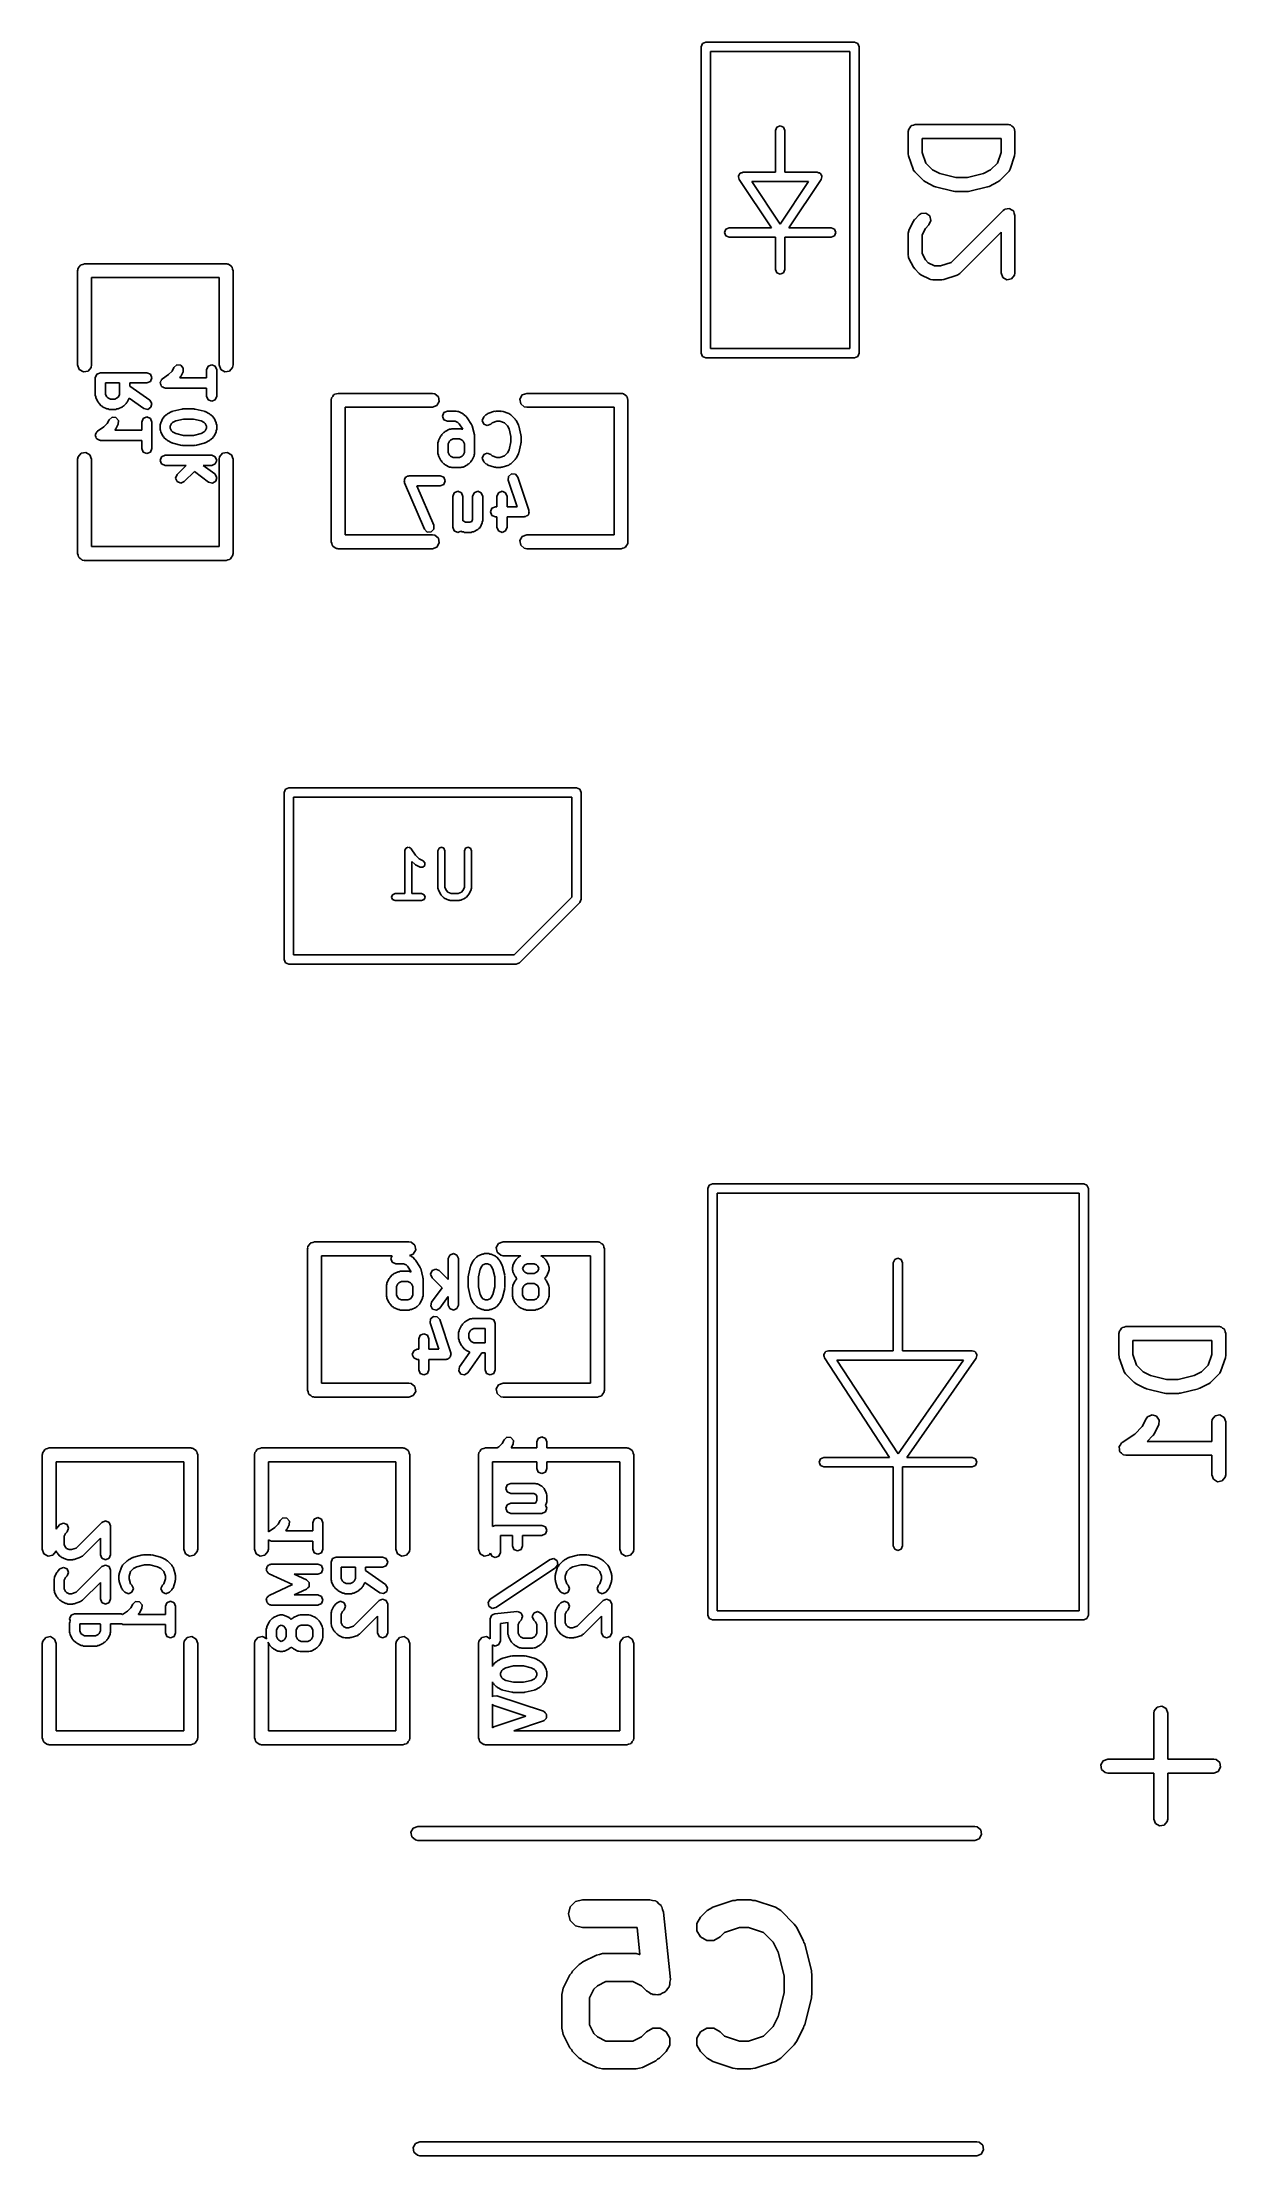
# Model space of a CAD drawing. Extents: x 0.087 to 0.589, y 0.39 to 1.287.
import ezdxf

# ---------------------------------------------------------------- set-up
doc = ezdxf.new("R2010")
doc.units = 0
doc.header["$MEASUREMENT"] = 0
doc.layers.add('BLACK', color=7, linetype='CONTINUOUS')

msp = doc.modelspace()

# ---------------------------------------------------------------- linework, layer by layer
at = {"layer": 'BLACK', "linetype": 'CONTINUOUS'}
for p, q in [((0.366535, 1.28496), (0.367112, 1.28635)), ((0.366535, 1.15504), (0.366535, 1.28496)), ((0.367112, 1.28635), (0.368504, 1.28693)), ((0.368504, 1.28693), (0.431496, 1.28693)), ((0.370472, 1.28299), (0.370472, 1.15701)), ((0.429528, 1.28299), (0.370472, 1.28299)), ((0.429528, 1.15701), (0.429528, 1.28299)), ((0.431496, 1.28693), (0.432888, 1.28635)), ((0.432888, 1.28635), (0.433465, 1.28496)), ((0.433465, 1.28496), (0.433465, 1.15504)), ((0.398031, 1.24953), (0.398608, 1.25092)), ((0.398031, 1.23181), (0.398031, 1.24953)), ((0.398608, 1.25092), (0.4, 1.2515)), ((0.4, 1.2515), (0.401392, 1.25092)), ((0.401392, 1.25092), (0.401969, 1.24953)), ((0.401969, 1.24953), (0.401969, 1.23181)), ((0.454324, 1.24906), (0.454391, 1.24944)), ((0.454324, 1.23968), (0.454324, 1.24906)), ((0.454368, 1.24957), (0.454434, 1.24969)), ((0.454391, 1.24944), (0.454368, 1.24957)), ((0.454434, 1.24969), (0.454502, 1.25007)), ((0.454502, 1.25007), (0.454995, 1.25066)), ((0.454995, 1.25066), (0.455378, 1.25132)), ((0.455378, 1.25132), (0.455629, 1.25141)), ((0.455629, 1.25141), (0.4558, 1.25162)), ((0.4558, 1.25162), (0.456556, 1.25175)), ((0.456556, 1.25175), (0.457276, 1.25201)), ((0.457276, 1.25201), (0.496646, 1.25201)), ((0.496646, 1.25201), (0.49703, 1.25194)), ((0.49703, 1.25194), (0.497159, 1.25197)), ((0.497159, 1.25197), (0.497273, 1.2519)), ((0.497273, 1.2519), (0.497656, 1.25183)), ((0.497656, 1.25183), (0.498244, 1.25134)), ((0.498244, 1.25134), (0.498908, 1.25096)), ((0.498908, 1.25096), (0.498999, 1.25071)), ((0.498999, 1.25071), (0.499204, 1.25054)), ((0.499204, 1.25054), (0.499337, 1.24978)), ((0.499337, 1.24978), (0.499599, 1.24906)), ((0.499599, 1.24906), (0.499599, 1.23968)), ((0.454346, 1.23962), (0.454324, 1.23968)), ((0.454475, 1.23875), (0.454346, 1.23962)), ((0.45635, 1.23313), (0.454475, 1.23875)), ((0.493694, 1.24611), (0.460229, 1.24611)), ((0.460229, 1.24611), (0.460229, 1.24016)), ((0.460229, 1.24016), (0.461732, 1.23566)), ((0.492191, 1.23566), (0.493694, 1.24016)), ((0.493694, 1.24016), (0.493694, 1.24611)), ((0.499448, 1.23875), (0.497573, 1.23313)), ((0.499599, 1.23968), (0.499446, 1.23882)), ((0.499446, 1.23882), (0.499448, 1.23875)), ((0.382283, 1.22984), (0.382361, 1.23003)), ((0.382503, 1.22931), (0.382283, 1.22984)), ((0.382322, 1.23023), (0.382641, 1.2307)), ((0.382361, 1.23003), (0.382322, 1.23023)), ((0.382614, 1.22875), (0.382503, 1.22931)), ((0.396322, 1.20819), (0.382614, 1.22875)), ((0.382641, 1.2307), (0.38286, 1.23123)), ((0.38286, 1.23123), (0.383047, 1.23131)), ((0.383047, 1.23131), (0.38316, 1.23148)), ((0.38316, 1.23148), (0.383722, 1.23159)), ((0.383722, 1.23159), (0.384252, 1.23181)), ((0.384252, 1.23181), (0.398031, 1.23181)), ((0.401969, 1.23181), (0.415748, 1.23181)), ((0.417386, 1.22875), (0.403678, 1.20819)), ((0.415748, 1.23181), (0.416278, 1.23159)), ((0.416278, 1.23159), (0.41684, 1.23148)), ((0.41684, 1.23148), (0.416953, 1.23131)), ((0.416953, 1.23131), (0.41714, 1.23123)), ((0.41714, 1.23123), (0.417359, 1.2307)), ((0.417359, 1.2307), (0.417678, 1.23023)), ((0.417497, 1.22931), (0.417386, 1.22875)), ((0.417717, 1.22984), (0.417497, 1.22931)), ((0.417678, 1.23023), (0.417639, 1.23003)), ((0.417639, 1.23003), (0.417717, 1.22984)), ((0.45646, 1.23299), (0.45635, 1.23313)), ((0.456475, 1.23281), (0.45646, 1.23299)), ((0.457063, 1.23197), (0.456475, 1.23281)), ((0.460813, 1.22822), (0.457063, 1.23197)), ((0.461732, 1.23566), (0.46465, 1.23274)), ((0.46465, 1.23274), (0.467681, 1.23122)), ((0.467681, 1.23122), (0.474513, 1.22951)), ((0.474513, 1.22951), (0.47941, 1.22951)), ((0.47941, 1.22951), (0.486242, 1.23122)), ((0.486242, 1.23122), (0.489273, 1.23274)), ((0.489273, 1.23274), (0.492191, 1.23566)), ((0.49686, 1.23197), (0.49311, 1.22822)), ((0.496934, 1.23213), (0.49686, 1.23197)), ((0.497085, 1.23223), (0.496934, 1.23213)), ((0.497573, 1.23313), (0.497085, 1.23223)), ((0.4, 1.22787), (0.38793, 1.22787)), ((0.38793, 1.22787), (0.4, 1.20977)), ((0.4, 1.20977), (0.41207, 1.22787)), ((0.41207, 1.22787), (0.4, 1.22787)), ((0.460871, 1.2282), (0.460813, 1.22822)), ((0.46158, 1.22767), (0.460871, 1.2282)), ((0.46533, 1.2258), (0.46158, 1.22767)), ((0.465469, 1.22578), (0.46533, 1.2258)), ((0.465934, 1.22557), (0.465469, 1.22578)), ((0.473433, 1.2237), (0.465934, 1.22557)), ((0.473569, 1.22371), (0.473433, 1.2237)), ((0.474149, 1.22361), (0.473569, 1.22371)), ((0.479774, 1.22361), (0.474149, 1.22361)), ((0.479902, 1.22366), (0.479774, 1.22361)), ((0.48049, 1.2237), (0.479902, 1.22366)), ((0.487989, 1.22557), (0.48049, 1.2237)), ((0.488105, 1.22565), (0.487989, 1.22557)), ((0.488593, 1.2258), (0.488105, 1.22565)), ((0.492343, 1.22767), (0.488593, 1.2258)), ((0.492387, 1.22772), (0.492343, 1.22767)), ((0.49311, 1.22822), (0.492387, 1.22772)), ((0.454635, 1.20726), (0.45651, 1.21101)), ((0.45651, 1.21101), (0.457036, 1.21172)), ((0.457036, 1.21172), (0.457063, 1.21178)), ((0.457063, 1.21178), (0.458938, 1.21365)), ((0.458938, 1.21365), (0.459778, 1.21424)), ((0.459778, 1.21424), (0.46179, 1.21442)), ((0.46179, 1.21442), (0.463445, 1.21326)), ((0.463967, 1.21131), (0.463114, 1.20948)), ((0.463445, 1.21326), (0.463967, 1.21131)), ((0.472554, 1.19352), (0.494559, 1.21553)), ((0.494559, 1.21553), (0.495087, 1.2159)), ((0.495087, 1.2159), (0.49517, 1.216)), ((0.49517, 1.216), (0.495248, 1.21601)), ((0.495248, 1.21601), (0.495399, 1.21611)), ((0.495399, 1.21611), (0.496284, 1.21619)), ((0.496284, 1.21619), (0.497159, 1.21635)), ((0.497159, 1.21635), (0.497276, 1.21628)), ((0.497276, 1.21628), (0.497411, 1.21629)), ((0.497411, 1.21629), (0.498139, 1.21578)), ((0.498139, 1.21578), (0.498908, 1.21534)), ((0.498908, 1.21534), (0.498954, 1.21521)), ((0.498954, 1.21521), (0.499065, 1.21513)), ((0.499065, 1.21513), (0.499295, 1.21427)), ((0.499295, 1.21427), (0.499599, 1.21344)), ((0.499599, 1.21344), (0.499599, 1.18907)), ((0.376378, 1.20622), (0.376955, 1.20761)), ((0.376955, 1.20483), (0.376378, 1.20622)), ((0.376955, 1.20761), (0.378346, 1.20819)), ((0.378346, 1.20425), (0.376955, 1.20483)), ((0.378346, 1.20819), (0.396322, 1.20819)), ((0.398031, 1.20425), (0.378346, 1.20425)), ((0.398031, 1.19047), (0.398031, 1.20425)), ((0.421654, 1.20425), (0.401969, 1.20425)), ((0.401969, 1.20425), (0.401969, 1.19047)), ((0.403678, 1.20819), (0.421654, 1.20819)), ((0.421654, 1.20819), (0.423045, 1.20761)), ((0.423045, 1.20483), (0.421654, 1.20425)), ((0.423045, 1.20761), (0.423622, 1.20622)), ((0.423622, 1.20622), (0.423045, 1.20483)), ((0.454324, 1.20594), (0.454502, 1.20695)), ((0.454324, 1.19657), (0.454324, 1.20594)), ((0.454502, 1.20695), (0.454615, 1.20708)), ((0.454615, 1.20708), (0.454635, 1.20726)), ((0.461578, 1.20794), (0.460229, 1.20524)), ((0.460229, 1.20524), (0.460229, 1.19726)), ((0.463114, 1.20948), (0.461578, 1.20794)), ((0.493694, 1.20631), (0.476237, 1.18885)), ((0.493694, 1.18907), (0.493694, 1.20631)), ((0.104279, 1.19269), (0.105, 1.19295)), ((0.105, 1.19295), (0.165, 1.19295)), ((0.165, 1.19295), (0.165384, 1.19289)), ((0.165384, 1.19289), (0.165513, 1.19291)), ((0.165513, 1.19291), (0.165626, 1.19284)), ((0.165626, 1.19284), (0.16601, 1.19277)), ((0.16601, 1.19277), (0.166598, 1.19228)), ((0.454384, 1.1964), (0.454324, 1.19657)), ((0.454343, 1.19623), (0.454384, 1.1964)), ((0.454635, 1.19524), (0.454343, 1.19623)), ((0.45651, 1.1915), (0.454635, 1.19524)), ((0.460229, 1.19726), (0.461578, 1.19456)), ((0.461578, 1.19456), (0.462775, 1.19337)), ((0.462775, 1.19337), (0.465472, 1.19202)), ((0.468046, 1.19202), (0.472554, 1.19352)), ((0.102047, 1.19), (0.102115, 1.19038)), ((0.102047, 1.15), (0.102047, 1.19)), ((0.102092, 1.19051), (0.102158, 1.19063)), ((0.102115, 1.19038), (0.102092, 1.19051)), ((0.102158, 1.19063), (0.102225, 1.19101)), ((0.102225, 1.19101), (0.102718, 1.1916)), ((0.102718, 1.1916), (0.103102, 1.19226)), ((0.103102, 1.19226), (0.103352, 1.19235)), ((0.103352, 1.19235), (0.103524, 1.19256)), ((0.103524, 1.19256), (0.104279, 1.19269)), ((0.162047, 1.18705), (0.107953, 1.18705)), ((0.107953, 1.18705), (0.107953, 1.15)), ((0.162047, 1.15), (0.162047, 1.18705)), ((0.166598, 1.19228), (0.167262, 1.1919)), ((0.167262, 1.1919), (0.167353, 1.19165)), ((0.167353, 1.19165), (0.167557, 1.19148)), ((0.167557, 1.19148), (0.16769, 1.19072)), ((0.16769, 1.19072), (0.167953, 1.19)), ((0.167953, 1.19), (0.167953, 1.15)), ((0.398608, 1.18908), (0.398031, 1.19047)), ((0.4, 1.1885), (0.398608, 1.18908)), ((0.401392, 1.18908), (0.4, 1.1885)), ((0.401969, 1.19047), (0.401392, 1.18908)), ((0.456557, 1.19145), (0.45651, 1.1915)), ((0.457063, 1.19073), (0.456557, 1.19145)), ((0.458938, 1.18885), (0.457063, 1.19073)), ((0.458996, 1.18883), (0.458938, 1.18885)), ((0.459705, 1.1883), (0.458996, 1.18883)), ((0.463455, 1.18643), (0.459705, 1.1883)), ((0.46363, 1.18641), (0.463455, 1.18643)), ((0.463765, 1.18629), (0.46363, 1.18641)), ((0.464775, 1.18611), (0.463765, 1.18629)), ((0.468525, 1.18611), (0.464775, 1.18611)), ((0.465472, 1.19202), (0.468046, 1.19202)), ((0.468585, 1.18614), (0.468525, 1.18611)), ((0.469459, 1.18627), (0.468585, 1.18614)), ((0.475083, 1.18814), (0.469459, 1.18627)), ((0.475221, 1.18825), (0.475083, 1.18814)), ((0.475397, 1.18826), (0.475221, 1.18825)), ((0.476237, 1.18885), (0.475397, 1.18826)), ((0.494384, 1.18717), (0.493694, 1.18907)), ((0.496134, 1.18616), (0.494384, 1.18717)), ((0.498123, 1.18651), (0.496134, 1.18616)), ((0.499421, 1.18806), (0.498123, 1.18651)), ((0.499599, 1.18907), (0.499421, 1.18806)), ((0.370472, 1.15701), (0.429528, 1.15701)), ((0.102738, 1.1481), (0.102047, 1.15)), ((0.104487, 1.14709), (0.102738, 1.1481)), ((0.107775, 1.14899), (0.106476, 1.14744)), ((0.107953, 1.15), (0.107775, 1.14899)), ((0.142113, 1.14738), (0.142896, 1.14894)), ((0.142896, 1.14894), (0.144139, 1.15002)), ((0.144139, 1.15002), (0.14578, 1.14991)), ((0.14578, 1.14991), (0.146858, 1.14866)), ((0.146858, 1.14866), (0.146742, 1.14702)), ((0.15674, 1.14798), (0.15737, 1.1495)), ((0.15674, 1.1445), (0.15674, 1.14798)), ((0.15737, 1.1495), (0.15889, 1.15013)), ((0.15889, 1.15013), (0.16041, 1.1495)), ((0.16041, 1.1495), (0.16104, 1.14798)), ((0.16104, 1.14798), (0.16104, 1.13673)), ((0.162738, 1.1481), (0.162047, 1.15)), ((0.164487, 1.14709), (0.162738, 1.1481)), ((0.167775, 1.14899), (0.166476, 1.14744)), ((0.167953, 1.15), (0.167775, 1.14899)), ((0.367112, 1.15365), (0.366535, 1.15504)), ((0.368504, 1.15307), (0.367112, 1.15365)), ((0.431496, 1.15307), (0.368504, 1.15307)), ((0.432888, 1.15365), (0.431496, 1.15307)), ((0.433465, 1.15504), (0.432888, 1.15365)), ((0.106476, 1.14744), (0.104487, 1.14709)), ((0.10954, 1.14454), (0.11017, 1.14606)), ((0.10954, 1.13704), (0.10954, 1.14454)), ((0.11017, 1.14606), (0.11169, 1.14669)), ((0.11169, 1.14669), (0.13139, 1.14669)), ((0.119859, 1.14239), (0.11384, 1.14239)), ((0.11384, 1.14239), (0.11384, 1.13754)), ((0.119859, 1.13754), (0.119859, 1.14239)), ((0.13139, 1.14239), (0.124159, 1.14239)), ((0.124159, 1.14239), (0.124159, 1.14097)), ((0.124159, 1.14097), (0.132623, 1.13504)), ((0.13139, 1.14669), (0.13291, 1.14606)), ((0.13291, 1.14302), (0.13139, 1.14239)), ((0.13291, 1.14606), (0.13354, 1.14454)), ((0.13354, 1.14454), (0.13291, 1.14302)), ((0.13704, 1.14235), (0.137125, 1.14256)), ((0.13728, 1.14178), (0.13704, 1.14235)), ((0.137082, 1.14278), (0.13743, 1.1433)), ((0.137125, 1.14256), (0.137082, 1.14278)), ((0.137401, 1.14116), (0.13728, 1.14178)), ((0.137585, 1.14104), (0.137401, 1.14116)), ((0.13743, 1.1433), (0.13767, 1.14387)), ((0.13767, 1.14083), (0.137585, 1.14104)), ((0.13767, 1.14387), (0.137874, 1.14396)), ((0.138248, 1.14059), (0.13767, 1.14083)), ((0.137874, 1.14396), (0.137997, 1.14414)), ((0.137997, 1.14414), (0.140635, 1.1459)), ((0.138768, 1.14025), (0.138248, 1.14059)), ((0.138985, 1.14029), (0.138768, 1.14025)), ((0.13919, 1.1402), (0.138985, 1.14029)), ((0.15674, 1.1402), (0.13919, 1.1402)), ((0.140635, 1.1459), (0.142113, 1.14738)), ((0.145401, 1.14459), (0.145319, 1.1445)), ((0.145319, 1.1445), (0.15674, 1.1445)), ((0.145536, 1.14491), (0.145401, 1.14459)), ((0.145803, 1.14515), (0.145536, 1.14491)), ((0.146742, 1.14702), (0.145803, 1.14515)), ((0.15674, 1.13673), (0.15674, 1.1402)), ((0.166476, 1.14744), (0.164487, 1.14709)), ((0.109731, 1.13657), (0.10954, 1.13704)), ((0.109767, 1.13607), (0.109731, 1.13657)), ((0.110705, 1.1342), (0.109767, 1.13607)), ((0.110972, 1.13397), (0.110705, 1.1342)), ((0.111108, 1.13364), (0.110972, 1.13397)), ((0.112046, 1.1327), (0.111108, 1.13364)), ((0.112373, 1.13257), (0.112046, 1.1327)), ((0.112605, 1.1323), (0.112373, 1.13257)), ((0.114481, 1.13136), (0.112605, 1.1323)), ((0.11384, 1.13754), (0.114395, 1.13643)), ((0.114395, 1.13643), (0.11484, 1.13599)), ((0.11498, 1.13132), (0.114481, 1.13136)), ((0.11484, 1.13599), (0.11595, 1.13543)), ((0.115442, 1.13113), (0.11498, 1.13132)), ((0.118257, 1.13113), (0.115442, 1.13113)), ((0.11595, 1.13543), (0.117749, 1.13543)), ((0.117749, 1.13543), (0.118859, 1.13599)), ((0.118719, 1.13132), (0.118257, 1.13113)), ((0.119218, 1.13136), (0.118719, 1.13132)), ((0.118859, 1.13599), (0.119304, 1.13643)), ((0.121094, 1.1323), (0.119218, 1.13136)), ((0.119304, 1.13643), (0.119859, 1.13754)), ((0.121326, 1.13257), (0.121094, 1.1323)), ((0.121653, 1.1327), (0.121326, 1.13257)), ((0.122591, 1.13364), (0.121653, 1.1327)), ((0.122727, 1.13397), (0.122591, 1.13364)), ((0.122994, 1.1342), (0.122727, 1.13397)), ((0.12386, 1.13593), (0.122994, 1.1342)), ((0.130157, 1.13152), (0.12386, 1.13593)), ((0.131764, 1.13117), (0.130157, 1.13152)), ((0.133151, 1.13205), (0.131764, 1.13117)), ((0.132623, 1.13504), (0.133507, 1.13366)), ((0.133507, 1.13366), (0.133151, 1.13205)), ((0.140105, 1.12927), (0.141981, 1.13021)), ((0.141981, 1.13021), (0.142225, 1.13022)), ((0.142225, 1.13022), (0.142421, 1.13037)), ((0.142421, 1.13037), (0.146173, 1.13131)), ((0.146173, 1.13131), (0.146443, 1.13127)), ((0.146443, 1.13127), (0.146695, 1.13137)), ((0.146695, 1.13137), (0.151385, 1.13137)), ((0.151385, 1.13137), (0.151637, 1.13127)), ((0.151637, 1.13127), (0.151907, 1.13131)), ((0.151907, 1.13131), (0.155659, 1.13037)), ((0.155659, 1.13037), (0.155855, 1.13022)), ((0.155855, 1.13022), (0.156099, 1.13021)), ((0.156099, 1.13021), (0.157975, 1.12927)), ((0.15737, 1.13521), (0.15674, 1.13673)), ((0.15889, 1.13458), (0.15737, 1.13521)), ((0.16041, 1.13521), (0.15889, 1.13458)), ((0.16104, 1.13673), (0.16041, 1.13521)), ((0.209547, 1.135), (0.209615, 1.13538)), ((0.209547, 1.075), (0.209547, 1.135)), ((0.209592, 1.13551), (0.209658, 1.13563)), ((0.209615, 1.13538), (0.209592, 1.13551)), ((0.209658, 1.13563), (0.209725, 1.13601)), ((0.209725, 1.13601), (0.210218, 1.1366)), ((0.210218, 1.1366), (0.210602, 1.13726)), ((0.210602, 1.13726), (0.210852, 1.13735)), ((0.210852, 1.13735), (0.211024, 1.13756)), ((0.211024, 1.13756), (0.211779, 1.13769)), ((0.211779, 1.13769), (0.2125, 1.13795)), ((0.2125, 1.13795), (0.2525, 1.13795)), ((0.2525, 1.13205), (0.215453, 1.13205)), ((0.215453, 1.13205), (0.215453, 1.07795)), ((0.2525, 1.13795), (0.25351, 1.13777)), ((0.254398, 1.13274), (0.2525, 1.13205)), ((0.25351, 1.13777), (0.255057, 1.13648)), ((0.255408, 1.13449), (0.254398, 1.13274)), ((0.255057, 1.13648), (0.255408, 1.13449)), ((0.257377, 1.12983), (0.258898, 1.13046)), ((0.258898, 1.13046), (0.26265, 1.13046)), ((0.26265, 1.13046), (0.263112, 1.13027)), ((0.263112, 1.13027), (0.263611, 1.13023)), ((0.263611, 1.13023), (0.265488, 1.12929)), ((0.276041, 1.12941), (0.278856, 1.13035)), ((0.278856, 1.13035), (0.279209, 1.13032)), ((0.279209, 1.13032), (0.279536, 1.13046)), ((0.279536, 1.13046), (0.281412, 1.13046)), ((0.281412, 1.13046), (0.281739, 1.13032)), ((0.281739, 1.13032), (0.282092, 1.13035)), ((0.282092, 1.13035), (0.284906, 1.12941)), ((0.289592, 1.13551), (0.290602, 1.13726)), ((0.289943, 1.13352), (0.289592, 1.13551)), ((0.29149, 1.13223), (0.289943, 1.13352)), ((0.290602, 1.13726), (0.2925, 1.13795)), ((0.2925, 1.13205), (0.29149, 1.13223)), ((0.2925, 1.13795), (0.3325, 1.13795)), ((0.329547, 1.13205), (0.2925, 1.13205)), ((0.329547, 1.07795), (0.329547, 1.13205)), ((0.3325, 1.13795), (0.332884, 1.13789)), ((0.332884, 1.13789), (0.333013, 1.13791)), ((0.333013, 1.13791), (0.333126, 1.13784)), ((0.333126, 1.13784), (0.33351, 1.13777)), ((0.33351, 1.13777), (0.334098, 1.13728)), ((0.334098, 1.13728), (0.334762, 1.1369)), ((0.334762, 1.1369), (0.334853, 1.13665)), ((0.334853, 1.13665), (0.335057, 1.13648)), ((0.335057, 1.13648), (0.33519, 1.13572)), ((0.33519, 1.13572), (0.335453, 1.135)), ((0.335453, 1.135), (0.335453, 1.075)), ((0.109582, 1.12057), (0.10993, 1.12109)), ((0.10993, 1.12109), (0.11017, 1.12167)), ((0.11017, 1.12167), (0.110374, 1.12175)), ((0.110374, 1.12175), (0.110497, 1.12194)), ((0.110497, 1.12194), (0.113135, 1.1237)), ((0.113135, 1.1237), (0.114613, 1.12518)), ((0.114613, 1.12518), (0.115396, 1.12674)), ((0.115396, 1.12674), (0.116639, 1.12782)), ((0.116639, 1.12782), (0.11828, 1.1277)), ((0.117901, 1.12238), (0.117819, 1.1223)), ((0.117819, 1.1223), (0.12924, 1.1223)), ((0.118036, 1.12271), (0.117901, 1.12238)), ((0.118303, 1.12294), (0.118036, 1.12271)), ((0.11828, 1.1277), (0.119358, 1.12646)), ((0.119242, 1.12482), (0.118303, 1.12294)), ((0.119358, 1.12646), (0.119242, 1.12482)), ((0.12924, 1.12578), (0.12987, 1.1273)), ((0.12924, 1.1223), (0.12924, 1.12578)), ((0.12987, 1.1273), (0.13139, 1.12793)), ((0.13139, 1.12793), (0.13291, 1.1273)), ((0.13291, 1.1273), (0.13354, 1.12578)), ((0.13354, 1.12578), (0.13354, 1.11452)), ((0.13704, 1.12453), (0.137231, 1.12499)), ((0.13704, 1.12265), (0.13704, 1.12453)), ((0.137231, 1.12219), (0.13704, 1.12265)), ((0.137231, 1.12499), (0.137267, 1.12549)), ((0.137267, 1.12169), (0.137231, 1.12219)), ((0.137267, 1.12549), (0.138205, 1.12737)), ((0.138205, 1.11982), (0.137267, 1.12169)), ((0.138205, 1.12737), (0.138472, 1.1276)), ((0.138472, 1.1276), (0.138608, 1.12793)), ((0.138608, 1.12793), (0.139546, 1.12887)), ((0.139546, 1.12887), (0.139873, 1.129)), ((0.139873, 1.129), (0.140105, 1.12927)), ((0.141895, 1.12513), (0.14134, 1.12402)), ((0.14134, 1.12402), (0.14134, 1.12316)), ((0.14134, 1.12316), (0.141895, 1.12205)), ((0.14234, 1.12558), (0.141895, 1.12513)), ((0.141895, 1.12205), (0.14234, 1.12161)), ((0.143693, 1.12625), (0.14234, 1.12558)), ((0.14234, 1.12161), (0.143693, 1.12093)), ((0.146959, 1.12707), (0.143693, 1.12625)), ((0.151121, 1.12707), (0.146959, 1.12707)), ((0.154387, 1.12625), (0.151121, 1.12707)), ((0.15574, 1.12558), (0.154387, 1.12625)), ((0.154387, 1.12093), (0.15574, 1.12161)), ((0.156185, 1.12513), (0.15574, 1.12558)), ((0.15574, 1.12161), (0.156185, 1.12205)), ((0.15674, 1.12402), (0.156185, 1.12513)), ((0.156185, 1.12205), (0.15674, 1.12316)), ((0.15674, 1.12316), (0.15674, 1.12402)), ((0.157975, 1.12927), (0.158207, 1.129)), ((0.158207, 1.129), (0.158534, 1.12887)), ((0.158534, 1.12887), (0.159472, 1.12793)), ((0.159472, 1.12793), (0.159608, 1.1276)), ((0.159608, 1.1276), (0.159875, 1.12737)), ((0.159875, 1.12737), (0.160813, 1.12549)), ((0.160813, 1.12169), (0.159875, 1.11982)), ((0.160813, 1.12549), (0.160848, 1.12499)), ((0.160848, 1.12219), (0.160813, 1.12169)), ((0.160848, 1.12499), (0.16104, 1.12453)), ((0.16104, 1.12265), (0.160848, 1.12219)), ((0.16104, 1.12453), (0.16104, 1.12265)), ((0.256439, 1.12045), (0.257377, 1.12139)), ((0.256748, 1.12831), (0.257377, 1.12983)), ((0.257377, 1.12679), (0.256748, 1.12831)), ((0.258898, 1.12616), (0.257377, 1.12679)), ((0.257377, 1.12139), (0.257704, 1.12152)), ((0.257704, 1.12152), (0.257936, 1.12179)), ((0.257936, 1.12179), (0.259812, 1.12273)), ((0.262142, 1.12616), (0.258898, 1.12616)), ((0.259812, 1.12273), (0.260311, 1.12276)), ((0.260311, 1.12276), (0.260774, 1.12296)), ((0.260774, 1.12296), (0.264526, 1.12296)), ((0.263253, 1.1256), (0.262142, 1.12616)), ((0.263793, 1.12506), (0.263253, 1.1256)), ((0.265344, 1.12274), (0.263793, 1.12506)), ((0.264526, 1.12296), (0.264989, 1.12276)), ((0.264989, 1.12276), (0.265344, 1.12274)), ((0.265488, 1.12929), (0.26572, 1.12903)), ((0.26572, 1.12903), (0.266046, 1.12889)), ((0.266046, 1.12889), (0.266985, 1.12795)), ((0.266985, 1.12795), (0.267069, 1.12775)), ((0.267069, 1.12775), (0.267253, 1.12763)), ((0.267253, 1.12763), (0.269129, 1.12481)), ((0.269129, 1.12481), (0.269202, 1.12444)), ((0.269202, 1.12444), (0.269426, 1.12414)), ((0.269426, 1.12414), (0.270364, 1.12039)), ((0.273633, 1.12643), (0.274263, 1.12795)), ((0.274263, 1.12491), (0.273633, 1.12643)), ((0.274263, 1.12795), (0.275201, 1.12889)), ((0.275783, 1.12428), (0.274263, 1.12491)), ((0.275201, 1.12889), (0.275663, 1.12908)), ((0.275663, 1.12908), (0.276041, 1.12941)), ((0.277304, 1.12491), (0.275783, 1.12428)), ((0.277883, 1.12549), (0.277304, 1.12491)), ((0.279885, 1.12616), (0.277883, 1.12549)), ((0.281063, 1.12616), (0.279885, 1.12616)), ((0.283065, 1.12549), (0.281063, 1.12616)), ((0.284335, 1.12422), (0.283065, 1.12549)), ((0.285012, 1.12287), (0.284335, 1.12422)), ((0.284906, 1.12941), (0.285284, 1.12908)), ((0.285829, 1.1196), (0.285012, 1.12287)), ((0.285284, 1.12908), (0.285746, 1.12889)), ((0.285746, 1.12889), (0.287623, 1.12702)), ((0.287623, 1.12702), (0.287758, 1.12669)), ((0.287758, 1.12669), (0.288025, 1.12646)), ((0.288025, 1.12646), (0.288963, 1.12458)), ((0.288963, 1.12458), (0.288981, 1.12434)), ((0.288981, 1.12434), (0.289126, 1.12414)), ((0.289126, 1.12414), (0.290064, 1.12039)), ((0.102225, 1.11101), (0.103524, 1.11256)), ((0.103524, 1.11256), (0.105513, 1.11291)), ((0.105513, 1.11291), (0.107262, 1.1119)), ((0.10954, 1.12015), (0.109625, 1.12035)), ((0.10978, 1.11957), (0.10954, 1.12015)), ((0.109625, 1.12035), (0.109582, 1.12057)), ((0.109901, 1.11896), (0.10978, 1.11957)), ((0.110085, 1.11883), (0.109901, 1.11896)), ((0.11017, 1.11863), (0.110085, 1.11883)), ((0.110748, 1.11839), (0.11017, 1.11863)), ((0.111268, 1.11804), (0.110748, 1.11839)), ((0.111485, 1.11808), (0.111268, 1.11804)), ((0.11169, 1.118), (0.111485, 1.11808)), ((0.12924, 1.118), (0.11169, 1.118)), ((0.12924, 1.11452), (0.12924, 1.118)), ((0.12987, 1.113), (0.12924, 1.11452)), ((0.13139, 1.11237), (0.12987, 1.113)), ((0.13291, 1.113), (0.13139, 1.11237)), ((0.13354, 1.11452), (0.13291, 1.113)), ((0.138472, 1.11959), (0.138205, 1.11982)), ((0.138608, 1.11926), (0.138472, 1.11959)), ((0.139546, 1.11832), (0.138608, 1.11926)), ((0.139873, 1.11818), (0.139546, 1.11832)), ((0.140105, 1.11792), (0.139873, 1.11818)), ((0.141981, 1.11698), (0.140105, 1.11792)), ((0.142225, 1.11696), (0.141981, 1.11698)), ((0.142421, 1.11682), (0.142225, 1.11696)), ((0.146173, 1.11588), (0.142421, 1.11682)), ((0.143693, 1.12093), (0.146959, 1.12011)), ((0.146443, 1.11592), (0.146173, 1.11588)), ((0.146695, 1.11581), (0.146443, 1.11592)), ((0.151385, 1.11581), (0.146695, 1.11581)), ((0.146959, 1.12011), (0.15112, 1.12011)), ((0.15112, 1.12011), (0.154387, 1.12093)), ((0.151637, 1.11592), (0.151385, 1.11581)), ((0.151907, 1.11588), (0.151637, 1.11592)), ((0.155659, 1.11682), (0.151907, 1.11588)), ((0.155855, 1.11696), (0.155659, 1.11682)), ((0.156099, 1.11698), (0.155855, 1.11696)), ((0.157975, 1.11792), (0.156099, 1.11698)), ((0.158207, 1.11818), (0.157975, 1.11792)), ((0.158534, 1.11832), (0.158207, 1.11818)), ((0.159472, 1.11926), (0.158534, 1.11832)), ((0.159608, 1.11959), (0.159472, 1.11926)), ((0.159875, 1.11982), (0.159608, 1.11959)), ((0.162225, 1.11101), (0.163524, 1.11256)), ((0.163524, 1.11256), (0.165513, 1.11291)), ((0.165513, 1.11291), (0.167262, 1.1119)), ((0.254871, 1.11705), (0.255063, 1.11752)), ((0.254871, 1.11236), (0.254871, 1.11705)), ((0.255063, 1.1119), (0.254871, 1.11236)), ((0.255063, 1.11752), (0.255098, 1.11801)), ((0.255098, 1.11801), (0.256036, 1.11989)), ((0.256036, 1.11989), (0.256304, 1.12012)), ((0.256304, 1.12012), (0.256439, 1.12045)), ((0.259726, 1.11766), (0.259171, 1.11655)), ((0.259171, 1.11655), (0.259171, 1.11287)), ((0.259171, 1.11287), (0.259726, 1.11176)), ((0.260171, 1.1181), (0.259726, 1.11766)), ((0.261281, 1.11866), (0.260171, 1.1181)), ((0.264019, 1.11866), (0.261281, 1.11866)), ((0.265129, 1.1181), (0.264019, 1.11866)), ((0.265573, 1.11766), (0.265129, 1.1181)), ((0.266129, 1.11655), (0.265573, 1.11766)), ((0.265573, 1.11176), (0.266129, 1.11287)), ((0.266129, 1.11287), (0.266129, 1.11655)), ((0.270429, 1.11236), (0.270237, 1.1119)), ((0.270364, 1.12039), (0.270324, 1.12012)), ((0.270324, 1.12012), (0.270429, 1.11987)), ((0.270429, 1.11987), (0.270429, 1.11236)), ((0.274263, 1.11201), (0.275783, 1.11264)), ((0.275783, 1.11264), (0.277304, 1.11201)), ((0.283065, 1.11143), (0.284335, 1.1127)), ((0.284335, 1.1127), (0.285012, 1.11405)), ((0.285012, 1.11405), (0.285829, 1.11732)), ((0.285829, 1.11732), (0.285829, 1.1196)), ((0.288963, 1.11234), (0.288025, 1.11046)), ((0.288981, 1.11258), (0.288963, 1.11234)), ((0.289126, 1.11278), (0.288981, 1.11258)), ((0.290064, 1.11653), (0.289126, 1.11278)), ((0.290064, 1.12039), (0.290024, 1.12012)), ((0.290024, 1.12012), (0.290129, 1.11987)), ((0.290129, 1.11705), (0.290024, 1.1168)), ((0.290024, 1.1168), (0.290064, 1.11653)), ((0.290129, 1.11987), (0.290129, 1.11705)), ((0.102047, 1.11), (0.102225, 1.11101)), ((0.102047, 1.07), (0.102047, 1.11)), ((0.107262, 1.1119), (0.107953, 1.11)), ((0.107953, 1.11), (0.107953, 1.07295)), ((0.13704, 1.10952), (0.13767, 1.11104)), ((0.13767, 1.108), (0.13704, 1.10952)), ((0.13767, 1.11104), (0.13919, 1.11167)), ((0.13919, 1.10737), (0.13767, 1.108)), ((0.13919, 1.11167), (0.15889, 1.11167)), ((0.148071, 1.10737), (0.13919, 1.10737)), ((0.143607, 1.10202), (0.144236, 1.10354)), ((0.144236, 1.10354), (0.148071, 1.10737)), ((0.151587, 1.10481), (0.147277, 1.1005)), ((0.1576, 1.1003), (0.151587, 1.10481)), ((0.15889, 1.10737), (0.155334, 1.10737)), ((0.155334, 1.10737), (0.16018, 1.10374)), ((0.15889, 1.11167), (0.16041, 1.11104)), ((0.16041, 1.108), (0.15889, 1.10737)), ((0.16018, 1.10374), (0.161018, 1.10232)), ((0.16041, 1.11104), (0.16104, 1.10952)), ((0.16104, 1.10952), (0.16041, 1.108)), ((0.162047, 1.11), (0.162225, 1.11101)), ((0.162047, 1.07295), (0.162047, 1.11)), ((0.167262, 1.1119), (0.167953, 1.11)), ((0.167953, 1.11), (0.167953, 1.07)), ((0.255098, 1.1114), (0.255063, 1.1119)), ((0.256036, 1.10952), (0.255098, 1.1114)), ((0.256304, 1.10929), (0.256036, 1.10952)), ((0.256439, 1.10897), (0.256304, 1.10929)), ((0.257377, 1.10803), (0.256439, 1.10897)), ((0.257704, 1.10789), (0.257377, 1.10803)), ((0.257936, 1.10763), (0.257704, 1.10789)), ((0.259812, 1.10669), (0.257936, 1.10763)), ((0.259726, 1.11176), (0.260171, 1.11132)), ((0.260311, 1.10665), (0.259812, 1.10669)), ((0.260171, 1.11132), (0.261281, 1.11076)), ((0.260774, 1.10646), (0.260311, 1.10665)), ((0.264526, 1.10646), (0.260774, 1.10646)), ((0.261281, 1.11076), (0.264019, 1.11076)), ((0.264019, 1.11076), (0.265129, 1.11132)), ((0.264989, 1.10665), (0.264526, 1.10646)), ((0.265488, 1.10669), (0.264989, 1.10665)), ((0.265129, 1.11132), (0.265573, 1.11176)), ((0.267364, 1.10763), (0.265488, 1.10669)), ((0.267596, 1.10789), (0.267364, 1.10763)), ((0.267923, 1.10803), (0.267596, 1.10789)), ((0.268861, 1.10897), (0.267923, 1.10803)), ((0.268996, 1.10929), (0.268861, 1.10897)), ((0.269263, 1.10952), (0.268996, 1.10929)), ((0.270202, 1.1114), (0.269263, 1.10952)), ((0.270237, 1.1119), (0.270202, 1.1114)), ((0.273633, 1.11049), (0.274263, 1.11201)), ((0.274263, 1.10897), (0.273633, 1.11049)), ((0.275201, 1.10803), (0.274263, 1.10897)), ((0.275663, 1.10784), (0.275201, 1.10803)), ((0.276041, 1.10751), (0.275663, 1.10784)), ((0.278856, 1.10657), (0.276041, 1.10751)), ((0.277304, 1.11201), (0.277883, 1.11143)), ((0.277883, 1.11143), (0.279885, 1.11076)), ((0.279209, 1.1066), (0.278856, 1.10657)), ((0.279536, 1.10646), (0.279209, 1.1066)), ((0.281412, 1.10646), (0.279536, 1.10646)), ((0.279885, 1.11076), (0.281063, 1.11076)), ((0.281063, 1.11076), (0.283065, 1.11143)), ((0.281739, 1.1066), (0.281412, 1.10646)), ((0.282092, 1.10657), (0.281739, 1.1066)), ((0.284906, 1.10751), (0.282092, 1.10657)), ((0.284808, 1.10271), (0.286051, 1.10379)), ((0.285284, 1.10784), (0.284906, 1.10751)), ((0.285746, 1.10803), (0.285284, 1.10784)), ((0.287623, 1.1099), (0.285746, 1.10803)), ((0.286051, 1.10379), (0.287692, 1.10367)), ((0.287758, 1.11023), (0.287623, 1.1099)), ((0.287692, 1.10367), (0.288771, 1.10243)), ((0.288025, 1.11046), (0.287758, 1.11023)), ((0.144236, 1.1005), (0.143607, 1.10202)), ((0.145757, 1.09987), (0.144236, 1.1005)), ((0.147277, 1.1005), (0.145757, 1.09987)), ((0.159194, 1.09989), (0.1576, 1.1003)), ((0.16061, 1.10073), (0.159194, 1.09989)), ((0.161018, 1.10232), (0.16061, 1.10073)), ((0.24049, 1.10081), (0.240649, 1.10119)), ((0.240659, 1.1004), (0.24049, 1.10081)), ((0.240644, 1.10161), (0.240952, 1.10192)), ((0.240649, 1.10119), (0.240644, 1.10161)), ((0.240664, 1.09996), (0.240659, 1.1004)), ((0.249107, 1.08026), (0.240664, 1.09996)), ((0.240952, 1.10192), (0.24112, 1.10233)), ((0.24112, 1.10233), (0.241504, 1.10249)), ((0.241504, 1.10249), (0.241794, 1.10279)), ((0.241794, 1.10279), (0.242234, 1.10279)), ((0.242234, 1.10279), (0.24264, 1.10296)), ((0.24264, 1.10296), (0.255774, 1.10296)), ((0.255774, 1.09866), (0.245901, 1.09866)), ((0.245901, 1.09866), (0.253059, 1.08196)), ((0.255774, 1.10296), (0.257294, 1.10233)), ((0.257294, 1.09929), (0.255774, 1.09866)), ((0.257294, 1.10233), (0.257924, 1.10081)), ((0.257924, 1.10081), (0.257294, 1.09929)), ((0.261129, 1.09424), (0.261758, 1.09576)), ((0.261129, 1.08111), (0.261129, 1.09424)), ((0.261758, 1.09576), (0.263279, 1.09639)), ((0.263279, 1.09639), (0.264799, 1.09576)), ((0.264799, 1.09576), (0.265429, 1.09424)), ((0.265429, 1.09424), (0.265429, 1.08388)), ((0.269571, 1.09424), (0.270201, 1.09576)), ((0.269571, 1.08443), (0.269571, 1.09424)), ((0.270201, 1.09576), (0.271721, 1.09639)), ((0.271721, 1.09639), (0.273242, 1.09576)), ((0.273242, 1.09576), (0.273871, 1.09424)), ((0.273871, 1.09424), (0.273871, 1.08392)), ((0.27989, 1.09424), (0.28052, 1.09576)), ((0.27989, 1.08983), (0.27989, 1.09424)), ((0.28052, 1.09576), (0.28204, 1.09639)), ((0.28204, 1.09639), (0.283561, 1.09576)), ((0.283561, 1.09576), (0.28419, 1.09424)), ((0.28419, 1.09424), (0.28419, 1.08983)), ((0.284691, 1.10107), (0.284808, 1.10271)), ((0.288438, 1.08983), (0.284691, 1.10107)), ((0.288771, 1.10243), (0.293461, 1.08836)), ((0.277076, 1.08768), (0.277706, 1.0892)), ((0.277706, 1.08616), (0.277076, 1.08768)), ((0.277706, 1.0892), (0.279226, 1.08983)), ((0.279226, 1.08553), (0.277706, 1.08616)), ((0.279226, 1.08983), (0.27989, 1.08983)), ((0.27989, 1.08553), (0.279226, 1.08553)), ((0.27989, 1.08111), (0.27989, 1.08553)), ((0.28419, 1.08983), (0.288438, 1.08983)), ((0.291421, 1.08553), (0.28419, 1.08553)), ((0.28419, 1.08553), (0.28419, 1.08111)), ((0.291748, 1.08566), (0.291421, 1.08553)), ((0.292101, 1.08564), (0.291748, 1.08566)), ((0.292479, 1.08596), (0.292101, 1.08564)), ((0.292942, 1.08616), (0.292479, 1.08596)), ((0.293077, 1.08648), (0.292942, 1.08616)), ((0.293344, 1.08672), (0.293077, 1.08648)), ((0.29338, 1.08721), (0.293344, 1.08672)), ((0.293571, 1.08768), (0.29338, 1.08721)), ((0.293461, 1.08836), (0.293436, 1.088)), ((0.293436, 1.088), (0.293571, 1.08768)), ((0.215453, 1.07795), (0.2525, 1.07795)), ((0.250285, 1.07911), (0.249107, 1.08026)), ((0.25193, 1.07913), (0.250285, 1.07911)), ((0.25308, 1.08031), (0.25193, 1.07913)), ((0.2525, 1.07795), (0.25351, 1.07777)), ((0.253059, 1.08196), (0.25308, 1.08031)), ((0.25351, 1.07777), (0.255057, 1.07648)), ((0.255057, 1.07648), (0.255408, 1.07449)), ((0.261758, 1.07959), (0.261129, 1.08111)), ((0.263279, 1.07896), (0.261758, 1.07959)), ((0.26454, 1.07948), (0.263279, 1.07896)), ((0.265131, 1.07919), (0.26454, 1.07948)), ((0.26563, 1.07915), (0.265131, 1.07919)), ((0.265429, 1.08388), (0.26549, 1.08382)), ((0.26549, 1.08382), (0.2666, 1.08326)), ((0.266093, 1.07896), (0.26563, 1.07915)), ((0.268907, 1.07896), (0.266093, 1.07896)), ((0.2666, 1.08326), (0.2684, 1.08326)), ((0.2684, 1.08326), (0.269181, 1.08365)), ((0.269369, 1.07915), (0.268907, 1.07896)), ((0.269181, 1.08365), (0.269571, 1.08443)), ((0.269869, 1.07919), (0.269369, 1.07915)), ((0.271745, 1.08013), (0.269869, 1.07919)), ((0.272191, 1.08064), (0.271745, 1.08013)), ((0.272706, 1.08109), (0.272191, 1.08064)), ((0.273644, 1.08296), (0.272706, 1.08109)), ((0.27368, 1.08346), (0.273644, 1.08296)), ((0.273871, 1.08392), (0.27368, 1.08346)), ((0.28052, 1.07959), (0.27989, 1.08111)), ((0.28204, 1.07896), (0.28052, 1.07959)), ((0.283561, 1.07959), (0.28204, 1.07896)), ((0.28419, 1.08111), (0.283561, 1.07959)), ((0.289592, 1.07551), (0.290602, 1.07726)), ((0.290602, 1.07726), (0.2925, 1.07795)), ((0.2925, 1.07795), (0.329547, 1.07795)), ((0.10231, 1.06928), (0.102047, 1.07)), ((0.102443, 1.06852), (0.10231, 1.06928)), ((0.102647, 1.06835), (0.102443, 1.06852)), ((0.102738, 1.0681), (0.102647, 1.06835)), ((0.103402, 1.06772), (0.102738, 1.0681)), ((0.10399, 1.06723), (0.103402, 1.06772)), ((0.104374, 1.06716), (0.10399, 1.06723)), ((0.107953, 1.07295), (0.162047, 1.07295)), ((0.165721, 1.06731), (0.165, 1.06705)), ((0.166476, 1.06744), (0.165721, 1.06731)), ((0.166648, 1.06765), (0.166476, 1.06744)), ((0.166898, 1.06774), (0.166648, 1.06765)), ((0.167282, 1.0684), (0.166898, 1.06774)), ((0.167775, 1.06899), (0.167282, 1.0684)), ((0.167842, 1.06937), (0.167775, 1.06899)), ((0.167908, 1.06949), (0.167842, 1.06937)), ((0.167953, 1.07), (0.167885, 1.06962)), ((0.167885, 1.06962), (0.167908, 1.06949)), ((0.20981, 1.07428), (0.209547, 1.075)), ((0.209943, 1.07352), (0.20981, 1.07428)), ((0.210147, 1.07335), (0.209943, 1.07352)), ((0.210238, 1.0731), (0.210147, 1.07335)), ((0.210902, 1.07272), (0.210238, 1.0731)), ((0.21149, 1.07223), (0.210902, 1.07272)), ((0.211874, 1.07216), (0.21149, 1.07223)), ((0.211987, 1.07209), (0.211874, 1.07216)), ((0.212116, 1.07211), (0.211987, 1.07209)), ((0.2125, 1.07205), (0.212116, 1.07211)), ((0.2525, 1.07205), (0.2125, 1.07205)), ((0.254398, 1.07274), (0.2525, 1.07205)), ((0.255408, 1.07449), (0.254398, 1.07274)), ((0.289943, 1.07352), (0.289592, 1.07551)), ((0.29149, 1.07223), (0.289943, 1.07352)), ((0.2925, 1.07205), (0.29149, 1.07223)), ((0.3325, 1.07205), (0.2925, 1.07205)), ((0.333221, 1.07231), (0.3325, 1.07205)), ((0.333976, 1.07244), (0.333221, 1.07231)), ((0.334148, 1.07265), (0.333976, 1.07244)), ((0.334398, 1.07274), (0.334148, 1.07265)), ((0.334782, 1.0734), (0.334398, 1.07274)), ((0.335275, 1.07399), (0.334782, 1.0734)), ((0.335342, 1.07437), (0.335275, 1.07399)), ((0.335408, 1.07449), (0.335342, 1.07437)), ((0.335453, 1.075), (0.335385, 1.07462)), ((0.335385, 1.07462), (0.335408, 1.07449)), ((0.104487, 1.06709), (0.104374, 1.06716)), ((0.104616, 1.06711), (0.104487, 1.06709)), ((0.105, 1.06705), (0.104616, 1.06711)), ((0.165, 1.06705), (0.105, 1.06705)), ((0.189606, 0.968583), (0.190183, 0.969975)), ((0.189606, 0.897717), (0.189606, 0.968583)), ((0.190183, 0.969975), (0.191575, 0.970551)), ((0.191575, 0.970551), (0.313622, 0.970551)), ((0.313622, 0.970551), (0.315014, 0.969975)), ((0.315014, 0.969975), (0.315591, 0.968583)), ((0.315591, 0.968583), (0.315591, 0.923307)), ((0.193543, 0.966614), (0.193543, 0.899685)), ((0.311654, 0.966614), (0.193543, 0.966614)), ((0.311654, 0.924122), (0.311654, 0.966614)), ((0.240811, 0.943881), (0.240869, 0.944022)), ((0.240811, 0.925673), (0.240811, 0.943881)), ((0.240839, 0.944171), (0.241079, 0.944528)), ((0.240869, 0.944022), (0.240839, 0.944171)), ((0.241079, 0.944528), (0.241243, 0.944925)), ((0.241243, 0.944925), (0.241384, 0.944984)), ((0.241384, 0.944984), (0.241468, 0.94511)), ((0.241468, 0.94511), (0.24189, 0.945193)), ((0.24189, 0.945193), (0.242287, 0.945358)), ((0.242287, 0.945358), (0.242428, 0.9453)), ((0.242428, 0.9453), (0.242577, 0.945329)), ((0.242577, 0.945329), (0.242934, 0.94509)), ((0.242934, 0.94509), (0.243331, 0.944925)), ((0.243331, 0.944925), (0.243389, 0.944785)), ((0.243389, 0.944785), (0.243516, 0.9447)), ((0.243516, 0.9447), (0.245309, 0.94201)), ((0.245309, 0.94201), (0.246911, 0.940408)), ((0.254872, 0.943881), (0.255304, 0.944925)), ((0.254872, 0.927946), (0.254872, 0.943881)), ((0.255304, 0.944925), (0.256348, 0.945358)), ((0.256348, 0.945358), (0.257392, 0.944925)), ((0.257392, 0.944925), (0.257824, 0.943881)), ((0.257824, 0.943881), (0.257824, 0.928294)), ((0.26612, 0.943881), (0.266553, 0.944925)), ((0.26612, 0.928295), (0.26612, 0.943881)), ((0.266553, 0.944925), (0.267597, 0.945358)), ((0.267597, 0.945358), (0.268641, 0.944925)), ((0.268641, 0.944925), (0.269073, 0.943881)), ((0.269073, 0.943881), (0.269073, 0.927946)), ((0.244993, 0.938151), (0.243764, 0.93938)), ((0.243764, 0.93938), (0.243764, 0.925673)), ((0.245217, 0.938058), (0.244993, 0.938151)), ((0.245376, 0.937874), (0.245217, 0.938058)), ((0.247251, 0.936937), (0.245376, 0.937874)), ((0.246911, 0.940408), (0.248572, 0.939578)), ((0.248378, 0.936857), (0.247251, 0.936937)), ((0.249232, 0.937597), (0.248378, 0.936857)), ((0.248572, 0.939578), (0.249312, 0.938724)), ((0.249312, 0.938724), (0.249232, 0.937597)), ((0.235186, 0.924196), (0.235619, 0.92524)), ((0.235619, 0.923152), (0.235186, 0.924196)), ((0.235619, 0.92524), (0.236663, 0.925673)), ((0.236663, 0.925673), (0.240811, 0.925673)), ((0.243764, 0.925673), (0.247911, 0.925673)), ((0.247911, 0.925673), (0.248955, 0.92524)), ((0.248955, 0.92524), (0.249388, 0.924196)), ((0.249388, 0.924196), (0.248955, 0.923152)), ((0.255003, 0.927628), (0.254872, 0.927946)), ((0.255027, 0.927286), (0.255003, 0.927628)), ((0.255965, 0.925411), (0.255027, 0.927286)), ((0.256148, 0.925252), (0.255965, 0.925411)), ((0.256241, 0.925027), (0.256148, 0.925252)), ((0.257179, 0.92409), (0.256241, 0.925027)), ((0.257403, 0.923997), (0.257179, 0.92409)), ((0.257562, 0.923813), (0.257403, 0.923997)), ((0.259437, 0.922876), (0.257562, 0.923813)), ((0.257824, 0.928294), (0.258499, 0.926946)), ((0.258499, 0.926946), (0.259097, 0.926347)), ((0.259097, 0.926347), (0.260446, 0.925673)), ((0.260446, 0.925673), (0.263498, 0.925673)), ((0.263498, 0.925673), (0.264847, 0.926347)), ((0.266382, 0.923813), (0.264507, 0.922876)), ((0.264847, 0.926347), (0.265446, 0.926946)), ((0.265446, 0.926946), (0.26612, 0.928295)), ((0.266541, 0.923997), (0.266382, 0.923813)), ((0.266766, 0.92409), (0.266541, 0.923997)), ((0.267703, 0.925027), (0.266766, 0.92409)), ((0.267796, 0.925252), (0.267703, 0.925027)), ((0.26798, 0.925411), (0.267796, 0.925252)), ((0.268917, 0.927286), (0.26798, 0.925411)), ((0.268941, 0.927628), (0.268917, 0.927286)), ((0.269073, 0.927946), (0.268941, 0.927628)), ((0.287216, 0.899685), (0.311654, 0.924122)), ((0.236663, 0.92272), (0.235619, 0.923152)), ((0.242287, 0.92272), (0.236663, 0.92272)), ((0.247911, 0.92272), (0.242287, 0.92272)), ((0.248955, 0.923152), (0.247911, 0.92272)), ((0.25978, 0.922852), (0.259437, 0.922876)), ((0.260097, 0.92272), (0.25978, 0.922852)), ((0.263847, 0.92272), (0.260097, 0.92272)), ((0.264164, 0.922852), (0.263847, 0.92272)), ((0.264507, 0.922876), (0.264164, 0.922852)), ((0.315014, 0.921915), (0.289423, 0.896325)), ((0.315591, 0.923307), (0.315014, 0.921915)), ((0.190183, 0.896325), (0.189606, 0.897717)), ((0.193543, 0.899685), (0.287216, 0.899685)), ((0.191575, 0.895748), (0.190183, 0.896325)), ((0.288031, 0.895748), (0.191575, 0.895748)), ((0.289423, 0.896325), (0.288031, 0.895748)), ((0.369291, 0.800551), (0.369868, 0.801943)), ((0.369291, 0.619449), (0.369291, 0.800551)), ((0.369868, 0.801943), (0.37126, 0.80252)), ((0.37126, 0.80252), (0.52874, 0.80252)), ((0.373228, 0.798583), (0.373228, 0.621417)), ((0.526772, 0.798583), (0.373228, 0.798583)), ((0.526772, 0.621417), (0.526772, 0.798583)), ((0.52874, 0.80252), (0.530132, 0.801943)), ((0.530132, 0.801943), (0.530709, 0.800551)), ((0.530709, 0.800551), (0.530709, 0.619449)), ((0.199547, 0.775), (0.199615, 0.775384)), ((0.199547, 0.715), (0.199547, 0.775)), ((0.199592, 0.775513), (0.199658, 0.775626)), ((0.199615, 0.775384), (0.199592, 0.775513)), ((0.199658, 0.775626), (0.199725, 0.77601)), ((0.199725, 0.77601), (0.200218, 0.776598)), ((0.200218, 0.776598), (0.200602, 0.777262)), ((0.200602, 0.777262), (0.200852, 0.777353)), ((0.200852, 0.777353), (0.201024, 0.777557)), ((0.201024, 0.777557), (0.201779, 0.77769)), ((0.201779, 0.77769), (0.2025, 0.777953)), ((0.2025, 0.777953), (0.2425, 0.777953)), ((0.235374, 0.772047), (0.205453, 0.772047)), ((0.205453, 0.772047), (0.205453, 0.717953)), ((0.234862, 0.77081), (0.235374, 0.772047)), ((0.2425, 0.777953), (0.24351, 0.777775)), ((0.244398, 0.772738), (0.242846, 0.772173)), ((0.242846, 0.772173), (0.243602, 0.771795)), ((0.24351, 0.777775), (0.245057, 0.776476)), ((0.243602, 0.771795), (0.243834, 0.771528)), ((0.243834, 0.771528), (0.244161, 0.771392)), ((0.244161, 0.771392), (0.245099, 0.770454)), ((0.245408, 0.774487), (0.244398, 0.772738)), ((0.245057, 0.776476), (0.245408, 0.774487)), ((0.259252, 0.77081), (0.259882, 0.77233)), ((0.259882, 0.77233), (0.261402, 0.77296)), ((0.261402, 0.77296), (0.262923, 0.77233)), ((0.262923, 0.77233), (0.263552, 0.77081)), ((0.270201, 0.770454), (0.271139, 0.771392)), ((0.271139, 0.771392), (0.271466, 0.771528)), ((0.271466, 0.771528), (0.271698, 0.771795)), ((0.271698, 0.771795), (0.273574, 0.772733)), ((0.273574, 0.772733), (0.274073, 0.772768)), ((0.274073, 0.772768), (0.274536, 0.77296)), ((0.274536, 0.77296), (0.276412, 0.77296)), ((0.276412, 0.77296), (0.276874, 0.772768)), ((0.276874, 0.772768), (0.277373, 0.772733)), ((0.277373, 0.772733), (0.27925, 0.771795)), ((0.27925, 0.771795), (0.279481, 0.771528)), ((0.279481, 0.771528), (0.279808, 0.771392)), ((0.279592, 0.775513), (0.280602, 0.777262)), ((0.279943, 0.773524), (0.279592, 0.775513)), ((0.279808, 0.771392), (0.280746, 0.770454)), ((0.28149, 0.772225), (0.279943, 0.773524)), ((0.280602, 0.777262), (0.2825, 0.777953)), ((0.2825, 0.772047), (0.28149, 0.772225)), ((0.2825, 0.777953), (0.3225, 0.777953)), ((0.290026, 0.772047), (0.2825, 0.772047)), ((0.288025, 0.770454), (0.288963, 0.771392)), ((0.288963, 0.771392), (0.28929, 0.771528)), ((0.28929, 0.771528), (0.289522, 0.771795)), ((0.289522, 0.771795), (0.290026, 0.772047)), ((0.319547, 0.772047), (0.298445, 0.772047)), ((0.298445, 0.772047), (0.29895, 0.771795)), ((0.29895, 0.771795), (0.299181, 0.771528)), ((0.299181, 0.771528), (0.299508, 0.771392)), ((0.299508, 0.771392), (0.300446, 0.770454)), ((0.319547, 0.717953), (0.319547, 0.772047)), ((0.3225, 0.777953), (0.322884, 0.777885)), ((0.322884, 0.777885), (0.323013, 0.777908)), ((0.323013, 0.777908), (0.323126, 0.777842)), ((0.323126, 0.777842), (0.32351, 0.777775)), ((0.32351, 0.777775), (0.324098, 0.777282)), ((0.324098, 0.777282), (0.324762, 0.776898)), ((0.324762, 0.776898), (0.324853, 0.776648)), ((0.324853, 0.776648), (0.325057, 0.776476)), ((0.325057, 0.776476), (0.32519, 0.775721)), ((0.32519, 0.775721), (0.325453, 0.775)), ((0.325453, 0.775), (0.325453, 0.715)), ((0.233213, 0.760514), (0.234151, 0.762391)), ((0.234151, 0.762391), (0.234418, 0.762622)), ((0.234418, 0.762622), (0.234554, 0.762949)), ((0.234554, 0.762949), (0.235492, 0.763887)), ((0.235492, 0.76929), (0.234862, 0.77081)), ((0.237012, 0.76866), (0.235492, 0.76929)), ((0.235492, 0.763887), (0.235819, 0.764023)), ((0.235819, 0.764023), (0.23605, 0.76429)), ((0.23605, 0.76429), (0.237927, 0.765228)), ((0.240257, 0.76866), (0.237012, 0.76866)), ((0.237927, 0.765228), (0.238426, 0.765264)), ((0.238426, 0.765264), (0.238888, 0.765455)), ((0.238888, 0.765455), (0.24264, 0.765455)), ((0.241367, 0.768105), (0.240257, 0.76866)), ((0.241908, 0.767564), (0.241367, 0.768105)), ((0.243458, 0.765238), (0.241908, 0.767564)), ((0.24264, 0.765455), (0.243103, 0.765264)), ((0.243103, 0.765264), (0.243458, 0.765238)), ((0.245099, 0.770454), (0.245184, 0.77025)), ((0.245184, 0.77025), (0.245367, 0.770126)), ((0.245367, 0.770126), (0.247244, 0.767312)), ((0.247244, 0.767312), (0.247317, 0.766943)), ((0.247317, 0.766943), (0.247541, 0.766641)), ((0.247541, 0.766641), (0.248479, 0.762889)), ((0.248479, 0.762889), (0.248439, 0.762619)), ((0.248439, 0.762619), (0.248543, 0.762367)), ((0.248543, 0.762367), (0.248543, 0.754862)), ((0.251748, 0.764243), (0.252377, 0.765764)), ((0.252377, 0.762723), (0.251748, 0.764243)), ((0.252377, 0.765764), (0.253898, 0.766393)), ((0.256687, 0.758413), (0.252377, 0.762723)), ((0.253898, 0.766393), (0.255418, 0.765764)), ((0.255418, 0.765764), (0.259252, 0.761929)), ((0.259252, 0.761929), (0.259252, 0.77081)), ((0.263552, 0.77081), (0.263552, 0.75111)), ((0.267695, 0.763305), (0.2678, 0.763557)), ((0.267695, 0.758615), (0.267695, 0.763305)), ((0.267759, 0.763827), (0.268697, 0.767579)), ((0.2678, 0.763557), (0.267759, 0.763827)), ((0.268697, 0.767579), (0.268843, 0.767775)), ((0.268843, 0.767775), (0.26886, 0.768019)), ((0.26886, 0.768019), (0.269798, 0.769895)), ((0.269798, 0.769895), (0.270066, 0.770127)), ((0.270066, 0.770127), (0.270201, 0.770454)), ((0.272812, 0.766307), (0.271995, 0.76304)), ((0.271995, 0.76304), (0.271995, 0.758879)), ((0.273488, 0.76766), (0.272812, 0.766307)), ((0.273933, 0.768105), (0.273488, 0.76766)), ((0.275043, 0.76866), (0.273933, 0.768105)), ((0.275904, 0.76866), (0.275043, 0.76866)), ((0.277014, 0.768105), (0.275904, 0.76866)), ((0.277459, 0.76766), (0.277014, 0.768105)), ((0.278136, 0.766307), (0.277459, 0.76766)), ((0.278952, 0.76304), (0.278136, 0.766307)), ((0.278952, 0.758879), (0.278952, 0.76304)), ((0.280746, 0.770454), (0.280882, 0.770127)), ((0.280882, 0.770127), (0.281149, 0.769895)), ((0.281149, 0.769895), (0.282087, 0.768019)), ((0.282087, 0.768019), (0.282105, 0.767775)), ((0.282105, 0.767775), (0.28225, 0.767579)), ((0.28225, 0.767579), (0.283188, 0.763827)), ((0.283188, 0.763827), (0.283148, 0.763557)), ((0.283148, 0.763557), (0.283252, 0.763305)), ((0.283252, 0.763305), (0.283252, 0.758615)), ((0.286457, 0.767058), (0.286649, 0.76752)), ((0.286457, 0.76612), (0.286457, 0.767058)), ((0.286649, 0.765657), (0.286457, 0.76612)), ((0.286649, 0.76752), (0.286684, 0.768019)), ((0.286684, 0.765158), (0.286649, 0.765657)), ((0.286684, 0.768019), (0.287622, 0.769895)), ((0.287622, 0.763282), (0.286684, 0.765158)), ((0.287622, 0.769895), (0.28789, 0.770127)), ((0.287889, 0.76305), (0.287622, 0.763282)), ((0.288025, 0.762723), (0.287889, 0.76305)), ((0.28789, 0.770127), (0.288025, 0.770454)), ((0.288381, 0.762367), (0.288025, 0.762723)), ((0.288025, 0.762011), (0.288381, 0.762367)), ((0.291312, 0.76766), (0.290776, 0.766589)), ((0.290776, 0.766589), (0.291312, 0.765517)), ((0.291757, 0.768105), (0.291312, 0.76766)), ((0.291312, 0.765517), (0.291757, 0.765072)), ((0.292867, 0.76866), (0.291757, 0.768105)), ((0.291757, 0.765072), (0.292867, 0.764517)), ((0.295604, 0.76866), (0.292867, 0.76866)), ((0.292867, 0.764517), (0.295604, 0.764517)), ((0.296714, 0.768105), (0.295604, 0.76866)), ((0.295604, 0.764517), (0.296714, 0.765072)), ((0.297159, 0.76766), (0.296714, 0.768105)), ((0.296714, 0.765072), (0.297159, 0.765517)), ((0.297695, 0.766589), (0.297159, 0.76766)), ((0.297159, 0.765517), (0.297695, 0.766589)), ((0.300446, 0.762723), (0.30009, 0.762367)), ((0.30009, 0.762367), (0.300446, 0.762011)), ((0.300446, 0.770454), (0.300582, 0.770127)), ((0.300582, 0.76305), (0.300446, 0.762723)), ((0.300582, 0.770127), (0.300849, 0.769895)), ((0.300849, 0.763282), (0.300582, 0.76305)), ((0.300849, 0.769895), (0.301787, 0.768019)), ((0.301787, 0.765158), (0.300849, 0.763282)), ((0.301787, 0.768019), (0.301823, 0.76752)), ((0.301823, 0.765657), (0.301787, 0.765158)), ((0.301823, 0.76752), (0.302014, 0.767058)), ((0.302014, 0.76612), (0.301823, 0.765657)), ((0.302014, 0.767058), (0.302014, 0.76612)), ((0.447991, 0.769031), (0.448568, 0.770423)), ((0.447991, 0.7317), (0.447991, 0.769031)), ((0.448568, 0.770423), (0.44996, 0.771)), ((0.44996, 0.771), (0.451352, 0.770423)), ((0.451352, 0.770423), (0.451928, 0.769031)), ((0.451928, 0.769031), (0.451928, 0.7317)), ((0.232986, 0.759553), (0.233177, 0.760015)), ((0.232986, 0.754862), (0.232986, 0.759553)), ((0.233177, 0.7544), (0.232986, 0.754862)), ((0.233177, 0.760015), (0.233213, 0.760514)), ((0.233213, 0.753901), (0.233177, 0.7544)), ((0.234151, 0.752025), (0.233213, 0.753901)), ((0.237841, 0.760155), (0.237286, 0.759045)), ((0.237286, 0.759045), (0.237286, 0.75537)), ((0.237286, 0.75537), (0.237841, 0.75426)), ((0.238285, 0.7606), (0.237841, 0.760155)), ((0.237841, 0.75426), (0.238285, 0.753815)), ((0.239396, 0.761155), (0.238285, 0.7606)), ((0.238285, 0.753815), (0.239396, 0.75326)), ((0.242133, 0.761155), (0.239396, 0.761155)), ((0.243243, 0.7606), (0.242133, 0.761155)), ((0.242133, 0.75326), (0.243243, 0.753815)), ((0.243688, 0.760156), (0.243243, 0.7606)), ((0.243243, 0.753815), (0.243688, 0.75426)), ((0.244243, 0.759045), (0.243688, 0.760156)), ((0.243688, 0.75426), (0.244243, 0.75537)), ((0.244243, 0.75537), (0.244243, 0.759045)), ((0.248316, 0.753901), (0.247378, 0.752025)), ((0.248351, 0.7544), (0.248316, 0.753901)), ((0.248543, 0.754862), (0.248351, 0.7544)), ((0.252178, 0.7524), (0.256687, 0.758413)), ((0.259252, 0.754666), (0.255618, 0.74982)), ((0.259252, 0.75111), (0.259252, 0.754666)), ((0.2678, 0.758363), (0.267695, 0.758615)), ((0.267759, 0.758093), (0.2678, 0.758363)), ((0.268697, 0.754341), (0.267759, 0.758093)), ((0.268843, 0.754145), (0.268697, 0.754341)), ((0.26886, 0.753901), (0.268843, 0.754145)), ((0.269798, 0.752025), (0.26886, 0.753901)), ((0.271995, 0.758879), (0.272812, 0.755613)), ((0.272812, 0.755613), (0.273488, 0.75426)), ((0.273488, 0.75426), (0.273933, 0.753815)), ((0.273933, 0.753815), (0.275043, 0.75326)), ((0.275904, 0.75326), (0.277014, 0.753815)), ((0.277014, 0.753815), (0.277459, 0.75426)), ((0.277459, 0.75426), (0.278136, 0.755613)), ((0.278136, 0.755613), (0.278952, 0.758879)), ((0.282087, 0.753901), (0.281149, 0.752025)), ((0.282105, 0.754145), (0.282087, 0.753901)), ((0.28225, 0.754341), (0.282105, 0.754145)), ((0.283188, 0.758093), (0.28225, 0.754341)), ((0.283252, 0.758615), (0.283148, 0.758363)), ((0.283148, 0.758363), (0.283188, 0.758093)), ((0.286457, 0.758615), (0.286649, 0.759077)), ((0.286457, 0.754862), (0.286457, 0.758615)), ((0.286649, 0.7544), (0.286457, 0.754862)), ((0.286649, 0.759077), (0.286684, 0.759576)), ((0.286684, 0.753901), (0.286649, 0.7544)), ((0.286684, 0.759576), (0.287622, 0.761452)), ((0.287622, 0.752025), (0.286684, 0.753901)), ((0.287622, 0.761452), (0.287889, 0.761684)), ((0.287889, 0.761684), (0.288025, 0.762011)), ((0.291312, 0.759217), (0.290757, 0.758107)), ((0.290757, 0.758107), (0.290757, 0.75537)), ((0.290757, 0.75537), (0.291312, 0.75426)), ((0.291757, 0.759662), (0.291312, 0.759217)), ((0.291312, 0.75426), (0.291757, 0.753815)), ((0.292867, 0.760217), (0.291757, 0.759662)), ((0.291757, 0.753815), (0.292867, 0.75326)), ((0.295604, 0.760217), (0.292867, 0.760217)), ((0.296714, 0.759662), (0.295604, 0.760217)), ((0.295604, 0.75326), (0.296714, 0.753815)), ((0.297159, 0.759217), (0.296714, 0.759662)), ((0.296714, 0.753815), (0.297159, 0.75426)), ((0.297714, 0.758107), (0.297159, 0.759217)), ((0.297159, 0.75426), (0.297714, 0.75537)), ((0.297714, 0.75537), (0.297714, 0.758107)), ((0.300446, 0.762011), (0.300582, 0.761684)), ((0.300582, 0.761684), (0.300849, 0.761452)), ((0.300849, 0.761452), (0.301787, 0.759576)), ((0.301787, 0.753901), (0.300849, 0.752025)), ((0.301787, 0.759576), (0.301823, 0.759077)), ((0.301823, 0.7544), (0.301787, 0.753901)), ((0.301823, 0.759077), (0.302014, 0.758615)), ((0.302014, 0.754862), (0.301823, 0.7544)), ((0.302014, 0.758615), (0.302014, 0.754862)), ((0.234418, 0.751793), (0.234151, 0.752025)), ((0.234554, 0.751466), (0.234418, 0.751793)), ((0.235492, 0.750528), (0.234554, 0.751466)), ((0.235819, 0.750392), (0.235492, 0.750528)), ((0.23605, 0.750125), (0.235819, 0.750392)), ((0.237927, 0.749187), (0.23605, 0.750125)), ((0.238426, 0.749151), (0.237927, 0.749187)), ((0.238888, 0.74896), (0.238426, 0.749151)), ((0.24264, 0.74896), (0.238888, 0.74896)), ((0.239396, 0.75326), (0.242133, 0.75326)), ((0.243103, 0.749151), (0.24264, 0.74896)), ((0.243602, 0.749187), (0.243103, 0.749151)), ((0.245478, 0.750125), (0.243602, 0.749187)), ((0.24571, 0.750392), (0.245478, 0.750125)), ((0.246037, 0.750528), (0.24571, 0.750392)), ((0.246975, 0.751466), (0.246037, 0.750528)), ((0.24711, 0.751793), (0.246975, 0.751466)), ((0.247378, 0.752025), (0.24711, 0.751793)), ((0.251548, 0.743568), (0.251665, 0.74521)), ((0.251665, 0.74521), (0.252908, 0.746288)), ((0.251769, 0.750806), (0.252178, 0.7524)), ((0.252608, 0.74939), (0.251769, 0.750806)), ((0.254202, 0.748982), (0.252608, 0.74939)), ((0.252908, 0.746288), (0.25455, 0.746171)), ((0.255618, 0.74982), (0.254202, 0.748982)), ((0.25455, 0.746171), (0.255628, 0.744928)), ((0.255628, 0.744928), (0.260318, 0.730857)), ((0.259882, 0.74959), (0.259252, 0.75111)), ((0.261402, 0.74896), (0.259882, 0.74959)), ((0.262923, 0.74959), (0.261402, 0.74896)), ((0.263552, 0.75111), (0.262923, 0.74959)), ((0.266698, 0.744295), (0.268574, 0.745233)), ((0.268574, 0.745233), (0.269073, 0.745268)), ((0.269073, 0.745268), (0.269536, 0.74546)), ((0.269536, 0.74546), (0.27704, 0.74546)), ((0.270066, 0.751793), (0.269798, 0.752025)), ((0.270201, 0.751466), (0.270066, 0.751793)), ((0.271139, 0.750528), (0.270201, 0.751466)), ((0.271466, 0.750392), (0.271139, 0.750528)), ((0.271698, 0.750125), (0.271466, 0.750392)), ((0.273574, 0.749187), (0.271698, 0.750125)), ((0.274073, 0.749151), (0.273574, 0.749187)), ((0.274536, 0.74896), (0.274073, 0.749151)), ((0.276412, 0.74896), (0.274536, 0.74896)), ((0.275043, 0.75326), (0.275904, 0.75326)), ((0.276874, 0.749151), (0.276412, 0.74896)), ((0.277373, 0.749187), (0.276874, 0.749151)), ((0.27704, 0.74546), (0.278561, 0.74483)), ((0.27925, 0.750125), (0.277373, 0.749187)), ((0.278561, 0.74483), (0.27919, 0.74331)), ((0.279481, 0.750392), (0.27925, 0.750125)), ((0.279808, 0.750528), (0.279481, 0.750392)), ((0.280746, 0.751466), (0.279808, 0.750528)), ((0.280882, 0.751793), (0.280746, 0.751466)), ((0.281149, 0.752025), (0.280882, 0.751793)), ((0.28789, 0.751793), (0.287622, 0.752025)), ((0.288025, 0.751466), (0.28789, 0.751793)), ((0.288963, 0.750528), (0.288025, 0.751466)), ((0.28929, 0.750392), (0.288963, 0.750528)), ((0.289522, 0.750125), (0.28929, 0.750392)), ((0.291398, 0.749187), (0.289522, 0.750125)), ((0.291897, 0.749151), (0.291398, 0.749187)), ((0.292359, 0.74896), (0.291897, 0.749151)), ((0.296112, 0.74896), (0.292359, 0.74896)), ((0.292867, 0.75326), (0.295604, 0.75326)), ((0.296574, 0.749151), (0.296112, 0.74896)), ((0.297073, 0.749187), (0.296574, 0.749151)), ((0.29895, 0.750125), (0.297073, 0.749187)), ((0.299181, 0.750392), (0.29895, 0.750125)), ((0.299508, 0.750528), (0.299181, 0.750392)), ((0.300446, 0.751466), (0.299508, 0.750528)), ((0.300582, 0.751793), (0.300446, 0.751466)), ((0.300849, 0.752025), (0.300582, 0.751793)), ((0.246748, 0.736743), (0.247377, 0.738264)), ((0.246748, 0.732327), (0.246748, 0.736743)), ((0.247377, 0.738264), (0.248898, 0.738893)), ((0.248898, 0.738893), (0.250418, 0.738264)), ((0.250418, 0.738264), (0.251048, 0.736743)), ((0.251048, 0.736743), (0.251048, 0.732327)), ((0.255296, 0.732327), (0.251548, 0.743568)), ((0.263633, 0.739558), (0.263825, 0.74002)), ((0.263633, 0.736743), (0.263633, 0.739558)), ((0.263825, 0.736281), (0.263633, 0.736743)), ((0.263825, 0.74002), (0.26386, 0.740519)), ((0.26386, 0.735782), (0.263825, 0.736281)), ((0.26386, 0.740519), (0.264798, 0.742395)), ((0.264798, 0.733906), (0.26386, 0.735782)), ((0.264798, 0.742395), (0.265066, 0.742627)), ((0.265066, 0.742627), (0.265201, 0.742954)), ((0.265201, 0.742954), (0.266139, 0.743892)), ((0.266139, 0.743892), (0.266466, 0.744028)), ((0.266466, 0.744028), (0.266698, 0.744295)), ((0.268488, 0.74016), (0.267933, 0.73905)), ((0.267933, 0.73905), (0.267933, 0.737251)), ((0.267933, 0.737251), (0.268488, 0.736141)), ((0.268933, 0.740605), (0.268488, 0.74016)), ((0.268488, 0.736141), (0.268933, 0.735696)), ((0.270043, 0.74116), (0.268933, 0.740605)), ((0.268933, 0.735696), (0.270043, 0.735141)), ((0.27489, 0.74116), (0.270043, 0.74116)), ((0.27489, 0.735141), (0.27489, 0.74116)), ((0.27919, 0.74331), (0.27919, 0.72361)), ((0.543694, 0.739059), (0.543761, 0.739442)), ((0.543694, 0.729685), (0.543694, 0.739059)), ((0.543739, 0.739572), (0.543804, 0.739685)), ((0.543761, 0.739442), (0.543739, 0.739572)), ((0.543804, 0.739685), (0.543872, 0.740069)), ((0.543872, 0.740069), (0.544365, 0.740656)), ((0.544365, 0.740656), (0.544748, 0.741321)), ((0.544748, 0.741321), (0.544999, 0.741412)), ((0.544999, 0.741412), (0.54517, 0.741616)), ((0.54517, 0.741616), (0.545926, 0.741749)), ((0.545926, 0.741749), (0.546646, 0.742012)), ((0.546646, 0.742012), (0.586016, 0.742012)), ((0.583064, 0.736106), (0.549599, 0.736106)), ((0.549599, 0.736106), (0.549599, 0.730164)), ((0.583064, 0.730164), (0.583064, 0.736106)), ((0.586016, 0.742012), (0.5864, 0.741944)), ((0.5864, 0.741944), (0.586529, 0.741967)), ((0.586529, 0.741967), (0.586643, 0.741901)), ((0.586643, 0.741901), (0.587026, 0.741834)), ((0.587026, 0.741834), (0.587614, 0.74134)), ((0.587614, 0.74134), (0.588278, 0.740957)), ((0.588278, 0.740957), (0.58837, 0.740706)), ((0.58837, 0.740706), (0.588574, 0.740535)), ((0.588574, 0.740535), (0.588707, 0.73978)), ((0.588707, 0.73978), (0.588969, 0.739059)), ((0.588969, 0.739059), (0.588969, 0.729685)), ((0.243933, 0.730177), (0.244563, 0.731697)), ((0.244563, 0.728656), (0.243933, 0.730177)), ((0.244563, 0.731697), (0.246083, 0.732327)), ((0.246083, 0.728027), (0.244563, 0.728656)), ((0.246083, 0.732327), (0.246748, 0.732327)), ((0.246748, 0.728027), (0.246083, 0.728027)), ((0.246748, 0.72361), (0.246748, 0.728027)), ((0.251048, 0.732327), (0.255296, 0.732327)), ((0.258279, 0.728027), (0.251048, 0.728027)), ((0.251048, 0.728027), (0.251048, 0.72361)), ((0.258606, 0.728162), (0.258279, 0.728027)), ((0.258958, 0.728137), (0.258606, 0.728162)), ((0.259336, 0.728465), (0.258958, 0.728137)), ((0.259799, 0.728656), (0.259336, 0.728465)), ((0.259934, 0.728983), (0.259799, 0.728656)), ((0.260202, 0.729215), (0.259934, 0.728983)), ((0.260237, 0.729714), (0.260202, 0.729215)), ((0.260429, 0.730177), (0.260237, 0.729714)), ((0.260318, 0.730857), (0.260293, 0.730504)), ((0.260293, 0.730504), (0.260429, 0.730177)), ((0.264022, 0.724843), (0.26843, 0.73114)), ((0.265066, 0.733674), (0.264798, 0.733906)), ((0.265201, 0.733347), (0.265066, 0.733674)), ((0.266139, 0.732409), (0.265201, 0.733347)), ((0.266466, 0.732273), (0.266139, 0.732409)), ((0.266698, 0.732006), (0.266466, 0.732273)), ((0.26843, 0.73114), (0.266698, 0.732006)), ((0.273469, 0.730841), (0.267545, 0.722377)), ((0.270043, 0.735141), (0.27489, 0.735141)), ((0.27489, 0.730841), (0.273469, 0.730841)), ((0.27489, 0.72361), (0.27489, 0.730841)), ((0.418491, 0.729731), (0.418573, 0.729929)), ((0.418707, 0.729211), (0.418491, 0.729731)), ((0.418534, 0.730138), (0.418852, 0.730603)), ((0.418573, 0.729929), (0.418534, 0.730138)), ((0.41881, 0.728657), (0.418707, 0.729211)), ((0.446329, 0.6864), (0.41881, 0.728657)), ((0.418852, 0.730603), (0.419068, 0.731123)), ((0.419068, 0.731123), (0.419265, 0.731205)), ((0.419265, 0.731205), (0.419386, 0.731381)), ((0.419386, 0.731381), (0.419939, 0.731484)), ((0.419939, 0.731484), (0.42046, 0.7317)), ((0.42046, 0.7317), (0.447991, 0.7317)), ((0.44996, 0.727763), (0.424091, 0.727763)), ((0.424091, 0.727763), (0.450013, 0.687957)), ((0.477693, 0.727763), (0.44996, 0.727763)), ((0.450013, 0.687957), (0.477693, 0.727763)), ((0.451928, 0.7317), (0.48146, 0.7317)), ((0.483076, 0.728608), (0.453726, 0.6864)), ((0.48146, 0.7317), (0.482006, 0.731474)), ((0.482006, 0.731474), (0.482584, 0.731348)), ((0.482584, 0.731348), (0.482683, 0.731194)), ((0.482683, 0.731194), (0.482852, 0.731123)), ((0.482852, 0.731123), (0.483078, 0.730577)), ((0.483202, 0.729185), (0.483076, 0.728608)), ((0.483078, 0.730577), (0.483397, 0.73008)), ((0.483428, 0.729731), (0.483202, 0.729185)), ((0.483397, 0.73008), (0.483358, 0.729901)), ((0.483358, 0.729901), (0.483428, 0.729731)), ((0.543716, 0.729624), (0.543694, 0.729685)), ((0.543845, 0.728751), (0.543716, 0.729624)), ((0.54572, 0.723127), (0.543845, 0.728751)), ((0.549599, 0.730164), (0.551102, 0.725656)), ((0.581561, 0.725656), (0.583064, 0.730164)), ((0.588818, 0.728751), (0.586943, 0.723127)), ((0.588969, 0.729685), (0.588816, 0.728816)), ((0.588816, 0.728816), (0.588818, 0.728751)), ((0.205453, 0.717953), (0.2425, 0.717953)), ((0.2425, 0.717953), (0.24351, 0.717775)), ((0.24351, 0.717775), (0.245057, 0.716476)), ((0.247377, 0.72209), (0.246748, 0.72361)), ((0.248898, 0.72146), (0.247377, 0.72209)), ((0.250418, 0.72209), (0.248898, 0.72146)), ((0.251048, 0.72361), (0.250418, 0.72209)), ((0.263666, 0.723236), (0.264022, 0.724843)), ((0.26455, 0.721849), (0.263666, 0.723236)), ((0.266157, 0.721493), (0.26455, 0.721849)), ((0.267545, 0.722377), (0.266157, 0.721493)), ((0.27552, 0.72209), (0.27489, 0.72361)), ((0.27704, 0.72146), (0.27552, 0.72209)), ((0.278561, 0.72209), (0.27704, 0.72146)), ((0.27919, 0.72361), (0.278561, 0.72209)), ((0.280602, 0.717262), (0.2825, 0.717953)), ((0.2825, 0.717953), (0.319547, 0.717953)), ((0.54583, 0.722989), (0.54572, 0.723127)), ((0.545845, 0.722813), (0.54583, 0.722989)), ((0.546433, 0.721973), (0.545845, 0.722813)), ((0.550183, 0.718223), (0.546433, 0.721973)), ((0.550241, 0.718196), (0.550183, 0.718223)), ((0.55095, 0.71767), (0.550241, 0.718196)), ((0.5547, 0.715795), (0.55095, 0.71767)), ((0.551102, 0.725656), (0.55402, 0.722738)), ((0.55402, 0.722738), (0.557051, 0.721222)), ((0.557051, 0.721222), (0.563883, 0.719514)), ((0.563883, 0.719514), (0.56878, 0.719514)), ((0.56878, 0.719514), (0.575612, 0.721222)), ((0.575612, 0.721222), (0.578643, 0.722738)), ((0.581713, 0.71767), (0.577963, 0.715795)), ((0.578643, 0.722738), (0.581561, 0.725656)), ((0.581757, 0.717717), (0.581713, 0.71767)), ((0.58248, 0.718223), (0.581757, 0.717717)), ((0.58623, 0.721973), (0.58248, 0.718223)), ((0.586304, 0.722133), (0.58623, 0.721973)), ((0.586455, 0.722225), (0.586304, 0.722133)), ((0.586943, 0.723127), (0.586455, 0.722225)), ((0.19981, 0.714279), (0.199547, 0.715)), ((0.199943, 0.713524), (0.19981, 0.714279)), ((0.200147, 0.713352), (0.199943, 0.713524)), ((0.200238, 0.713102), (0.200147, 0.713352)), ((0.200902, 0.712718), (0.200238, 0.713102)), ((0.20149, 0.712225), (0.200902, 0.712718)), ((0.201874, 0.712158), (0.20149, 0.712225)), ((0.201987, 0.712092), (0.201874, 0.712158)), ((0.202116, 0.712115), (0.201987, 0.712092)), ((0.2025, 0.712047), (0.202116, 0.712115)), ((0.2425, 0.712047), (0.2025, 0.712047)), ((0.244398, 0.712738), (0.2425, 0.712047)), ((0.245408, 0.714487), (0.244398, 0.712738)), ((0.245057, 0.716476), (0.245408, 0.714487)), ((0.279592, 0.715513), (0.280602, 0.717262)), ((0.279943, 0.713524), (0.279592, 0.715513)), ((0.28149, 0.712225), (0.279943, 0.713524)), ((0.2825, 0.712047), (0.28149, 0.712225)), ((0.3225, 0.712047), (0.2825, 0.712047)), ((0.323221, 0.71231), (0.3225, 0.712047)), ((0.323976, 0.712443), (0.323221, 0.71231)), ((0.324148, 0.712647), (0.323976, 0.712443)), ((0.324398, 0.712738), (0.324148, 0.712647)), ((0.324782, 0.713402), (0.324398, 0.712738)), ((0.325275, 0.71399), (0.324782, 0.713402)), ((0.325342, 0.714374), (0.325275, 0.71399)), ((0.325408, 0.714487), (0.325342, 0.714374)), ((0.325453, 0.715), (0.325385, 0.714616)), ((0.325385, 0.714616), (0.325408, 0.714487)), ((0.554839, 0.715779), (0.5547, 0.715795)), ((0.555304, 0.715572), (0.554839, 0.715779)), ((0.562803, 0.713697), (0.555304, 0.715572)), ((0.562939, 0.713711), (0.562803, 0.713697)), ((0.563519, 0.713609), (0.562939, 0.713711)), ((0.569144, 0.713609), (0.563519, 0.713609)), ((0.569272, 0.713656), (0.569144, 0.713609)), ((0.56986, 0.713697), (0.569272, 0.713656)), ((0.577359, 0.715572), (0.56986, 0.713697)), ((0.577475, 0.71565), (0.577359, 0.715572)), ((0.577963, 0.715795), (0.577475, 0.71565)), ((0.55039, 0.696359), (0.553594, 0.699563)), ((0.553594, 0.699563), (0.555254, 0.702884)), ((0.555254, 0.702884), (0.555865, 0.703708)), ((0.555865, 0.703708), (0.557718, 0.704511)), ((0.557718, 0.704511), (0.559654, 0.703935)), ((0.560536, 0.700243), (0.558661, 0.696493)), ((0.559654, 0.703935), (0.560767, 0.70225)), ((0.560767, 0.70225), (0.560536, 0.700243)), ((0.583064, 0.701564), (0.583242, 0.702573)), ((0.583064, 0.693268), (0.583064, 0.701564)), ((0.583242, 0.702573), (0.58454, 0.704121)), ((0.58454, 0.704121), (0.586529, 0.704471)), ((0.586529, 0.704471), (0.588278, 0.703461)), ((0.588278, 0.703461), (0.588969, 0.701564)), ((0.588969, 0.701564), (0.588969, 0.679066)), ((0.279925, 0.690453), (0.280635, 0.690926)), ((0.280635, 0.690926), (0.282113, 0.692404)), ((0.282113, 0.692404), (0.282896, 0.693969)), ((0.282896, 0.693969), (0.284139, 0.695047)), ((0.284139, 0.695047), (0.28578, 0.69493)), ((0.28578, 0.69493), (0.286858, 0.693687)), ((0.286742, 0.692046), (0.285945, 0.690453)), ((0.286858, 0.693687), (0.286742, 0.692046)), ((0.29674, 0.693007), (0.29737, 0.694527)), ((0.29674, 0.690453), (0.29674, 0.693007)), ((0.29737, 0.694527), (0.29889, 0.695157)), ((0.29889, 0.695157), (0.30041, 0.694527)), ((0.30041, 0.694527), (0.30104, 0.693007)), ((0.30104, 0.693007), (0.30104, 0.690453)), ((0.543739, 0.690828), (0.543823, 0.690975)), ((0.543887, 0.689984), (0.543739, 0.690828)), ((0.543812, 0.691144), (0.54432, 0.691835)), ((0.543823, 0.690975), (0.543812, 0.691144)), ((0.54432, 0.691835), (0.544748, 0.692577)), ((0.544748, 0.692577), (0.544908, 0.692635)), ((0.544908, 0.692635), (0.545009, 0.692772)), ((0.545009, 0.692772), (0.55039, 0.696359)), ((0.558108, 0.695726), (0.55565, 0.693268)), ((0.55565, 0.693268), (0.583064, 0.693268)), ((0.558135, 0.695784), (0.558108, 0.695726)), ((0.558661, 0.696493), (0.558135, 0.695784)), ((0.087047, 0.6875), (0.087115, 0.687884)), ((0.087047, 0.6475), (0.087047, 0.6875)), ((0.087092, 0.688013), (0.087158, 0.688126)), ((0.087115, 0.687884), (0.087092, 0.688013)), ((0.087158, 0.688126), (0.087225, 0.68851)), ((0.087225, 0.68851), (0.087718, 0.689098)), ((0.087718, 0.689098), (0.088102, 0.689762)), ((0.088102, 0.689762), (0.088352, 0.689853)), ((0.088352, 0.689853), (0.088524, 0.690057)), ((0.088524, 0.690057), (0.089279, 0.69019)), ((0.089279, 0.69019), (0.09, 0.690453)), ((0.09, 0.690453), (0.15, 0.690453)), ((0.147047, 0.684547), (0.092953, 0.684547)), ((0.092953, 0.684547), (0.092953, 0.65594)), ((0.147047, 0.6475), (0.147047, 0.684547)), ((0.15, 0.690453), (0.150384, 0.690385)), ((0.150384, 0.690385), (0.150513, 0.690408)), ((0.150513, 0.690408), (0.150626, 0.690342)), ((0.150626, 0.690342), (0.15101, 0.690275)), ((0.15101, 0.690275), (0.151598, 0.689782)), ((0.151598, 0.689782), (0.152262, 0.689398)), ((0.152262, 0.689398), (0.152353, 0.689148)), ((0.152353, 0.689148), (0.152557, 0.688976)), ((0.152557, 0.688976), (0.15269, 0.688221)), ((0.15269, 0.688221), (0.152953, 0.6875)), ((0.152953, 0.6875), (0.152953, 0.6475)), ((0.177047, 0.6875), (0.177115, 0.687884)), ((0.177047, 0.6475), (0.177047, 0.6875)), ((0.177092, 0.688013), (0.177158, 0.688126)), ((0.177115, 0.687884), (0.177092, 0.688013)), ((0.177158, 0.688126), (0.177225, 0.68851)), ((0.177225, 0.68851), (0.177718, 0.689098)), ((0.177718, 0.689098), (0.178102, 0.689762)), ((0.178102, 0.689762), (0.178352, 0.689853)), ((0.178352, 0.689853), (0.178524, 0.690057)), ((0.178524, 0.690057), (0.179279, 0.69019)), ((0.179279, 0.69019), (0.18, 0.690453)), ((0.18, 0.690453), (0.24, 0.690453)), ((0.237047, 0.684547), (0.182953, 0.684547)), ((0.182953, 0.684547), (0.182953, 0.65486)), ((0.237047, 0.6475), (0.237047, 0.684547)), ((0.24, 0.690453), (0.240384, 0.690385)), ((0.240384, 0.690385), (0.240513, 0.690408)), ((0.240513, 0.690408), (0.240626, 0.690342)), ((0.240626, 0.690342), (0.24101, 0.690275)), ((0.24101, 0.690275), (0.241598, 0.689782)), ((0.241598, 0.689782), (0.242262, 0.689398)), ((0.242262, 0.689398), (0.242353, 0.689148)), ((0.242353, 0.689148), (0.242557, 0.688976)), ((0.242557, 0.688976), (0.24269, 0.688221)), ((0.24269, 0.688221), (0.242953, 0.6875)), ((0.242953, 0.6875), (0.242953, 0.6475)), ((0.272047, 0.6875), (0.272115, 0.687884)), ((0.272047, 0.6475), (0.272047, 0.6875)), ((0.272092, 0.688013), (0.272158, 0.688126)), ((0.272115, 0.687884), (0.272092, 0.688013)), ((0.272158, 0.688126), (0.272225, 0.68851)), ((0.272225, 0.68851), (0.272718, 0.689098)), ((0.272718, 0.689098), (0.273102, 0.689762)), ((0.273102, 0.689762), (0.273352, 0.689853)), ((0.273352, 0.689853), (0.273524, 0.690057)), ((0.273524, 0.690057), (0.274279, 0.69019)), ((0.274279, 0.69019), (0.275, 0.690453)), ((0.275, 0.690453), (0.279925, 0.690453)), ((0.29674, 0.684547), (0.277953, 0.684547)), ((0.277953, 0.684547), (0.277953, 0.657121)), ((0.285945, 0.690453), (0.29674, 0.690453)), ((0.29674, 0.68175), (0.29674, 0.684547)), ((0.29737, 0.68023), (0.29674, 0.68175)), ((0.30104, 0.68175), (0.30041, 0.68023)), ((0.30104, 0.690453), (0.335, 0.690453)), ((0.332047, 0.684547), (0.30104, 0.684547)), ((0.30104, 0.684547), (0.30104, 0.68175)), ((0.332047, 0.6475), (0.332047, 0.684547)), ((0.335, 0.690453), (0.335384, 0.690385)), ((0.335384, 0.690385), (0.335513, 0.690408)), ((0.335513, 0.690408), (0.335626, 0.690342)), ((0.335626, 0.690342), (0.33601, 0.690275)), ((0.33601, 0.690275), (0.336598, 0.689782)), ((0.336598, 0.689782), (0.337262, 0.689398)), ((0.337262, 0.689398), (0.337353, 0.689148)), ((0.337353, 0.689148), (0.337557, 0.688976)), ((0.337557, 0.688976), (0.33769, 0.688221)), ((0.33769, 0.688221), (0.337953, 0.6875)), ((0.337953, 0.6875), (0.337953, 0.6475)), ((0.416491, 0.684431), (0.417068, 0.685823)), ((0.417068, 0.68304), (0.416491, 0.684431)), ((0.417068, 0.685823), (0.41846, 0.6864)), ((0.41846, 0.682463), (0.417068, 0.68304)), ((0.41846, 0.6864), (0.446329, 0.6864)), ((0.447991, 0.682463), (0.41846, 0.682463)), ((0.447991, 0.648931), (0.447991, 0.682463)), ((0.48146, 0.682463), (0.451928, 0.682463)), ((0.451928, 0.682463), (0.451928, 0.648931)), ((0.453726, 0.6864), (0.48146, 0.6864)), ((0.48146, 0.6864), (0.482852, 0.685823)), ((0.482852, 0.68304), (0.48146, 0.682463)), ((0.482852, 0.685823), (0.483428, 0.684431)), ((0.483428, 0.684431), (0.482852, 0.68304)), ((0.543942, 0.689129), (0.543887, 0.689984)), ((0.54406, 0.689006), (0.543942, 0.689129)), ((0.544089, 0.688839), (0.54406, 0.689006)), ((0.544746, 0.688288), (0.544089, 0.688839)), ((0.545338, 0.687668), (0.544746, 0.688288)), ((0.545506, 0.687649), (0.545338, 0.687668)), ((0.545636, 0.68754), (0.545506, 0.687649)), ((0.546646, 0.687362), (0.545636, 0.68754)), ((0.583064, 0.687362), (0.546646, 0.687362)), ((0.583064, 0.679066), (0.583064, 0.687362)), ((0.283607, 0.673307), (0.284236, 0.674827)), ((0.284236, 0.671787), (0.283607, 0.673307)), ((0.284236, 0.674827), (0.285757, 0.675457)), ((0.285757, 0.675457), (0.296076, 0.675457)), ((0.296076, 0.675457), (0.296538, 0.675266)), ((0.296538, 0.675266), (0.297037, 0.67523)), ((0.297037, 0.67523), (0.298913, 0.674292)), ((0.29889, 0.6796), (0.29737, 0.68023)), ((0.30041, 0.68023), (0.29889, 0.6796)), ((0.298913, 0.674292), (0.29936, 0.673777)), ((0.29936, 0.673777), (0.299875, 0.673331)), ((0.299875, 0.673331), (0.300813, 0.671454)), ((0.583755, 0.677168), (0.583064, 0.679066)), ((0.585504, 0.676158), (0.583755, 0.677168)), ((0.587493, 0.676509), (0.585504, 0.676158)), ((0.588791, 0.678056), (0.587493, 0.676509)), ((0.588969, 0.679066), (0.588791, 0.678056)), ((0.283607, 0.664864), (0.284236, 0.666385)), ((0.284236, 0.663344), (0.283607, 0.664864)), ((0.285757, 0.671157), (0.284236, 0.671787)), ((0.284236, 0.666385), (0.285757, 0.667014)), ((0.295568, 0.671157), (0.285757, 0.671157)), ((0.285757, 0.667014), (0.296123, 0.667014)), ((0.296349, 0.670766), (0.295568, 0.671157)), ((0.296123, 0.667014), (0.296185, 0.667076)), ((0.296185, 0.667076), (0.29674, 0.668186)), ((0.29674, 0.669985), (0.296349, 0.670766)), ((0.29674, 0.668186), (0.29674, 0.669985)), ((0.30104, 0.664864), (0.30041, 0.663344)), ((0.300813, 0.666717), (0.300517, 0.666126)), ((0.300517, 0.666126), (0.30104, 0.664864)), ((0.300813, 0.671454), (0.300848, 0.670955)), ((0.300848, 0.667216), (0.300813, 0.666717)), ((0.300848, 0.670955), (0.30104, 0.670493)), ((0.30104, 0.667679), (0.300848, 0.667216)), ((0.30104, 0.670493), (0.30104, 0.667679)), ((0.092953, 0.65594), (0.093205, 0.656445)), ((0.093205, 0.656445), (0.093472, 0.656677)), ((0.093472, 0.656677), (0.093608, 0.657004)), ((0.093608, 0.657004), (0.094546, 0.657942)), ((0.094546, 0.657942), (0.096066, 0.658571)), ((0.096066, 0.658571), (0.097586, 0.657942)), ((0.097587, 0.654901), (0.096895, 0.65421)), ((0.097586, 0.657942), (0.098216, 0.656421)), ((0.098216, 0.656421), (0.097587, 0.654901)), ((0.101471, 0.647981), (0.11237, 0.65888)), ((0.11237, 0.65888), (0.11389, 0.659509)), ((0.11389, 0.659509), (0.11541, 0.65888)), ((0.11541, 0.65888), (0.11604, 0.657359)), ((0.11604, 0.657359), (0.11604, 0.645164)), ((0.182953, 0.65486), (0.182997, 0.654927)), ((0.182997, 0.654927), (0.185635, 0.656685)), ((0.185635, 0.656685), (0.187113, 0.658164)), ((0.187113, 0.658164), (0.187896, 0.659728)), ((0.187896, 0.659728), (0.189139, 0.660806)), ((0.189139, 0.660806), (0.19078, 0.66069)), ((0.190401, 0.65537), (0.190319, 0.655288)), ((0.190319, 0.655288), (0.20174, 0.655288)), ((0.190536, 0.655697), (0.190401, 0.65537)), ((0.190803, 0.655929), (0.190536, 0.655697)), ((0.19078, 0.66069), (0.191858, 0.659446)), ((0.191742, 0.657805), (0.190803, 0.655929)), ((0.191858, 0.659446), (0.191742, 0.657805)), ((0.20174, 0.658767), (0.20237, 0.660287)), ((0.20174, 0.655288), (0.20174, 0.658767)), ((0.20237, 0.660287), (0.20389, 0.660917)), ((0.20389, 0.660917), (0.20541, 0.660287)), ((0.20541, 0.660287), (0.20604, 0.658767)), ((0.20604, 0.658767), (0.20604, 0.647509)), ((0.277953, 0.657121), (0.27919, 0.657633)), ((0.27919, 0.657633), (0.29889, 0.657633)), ((0.285757, 0.662714), (0.284236, 0.663344)), ((0.297014, 0.662714), (0.285757, 0.662714)), ((0.29889, 0.662714), (0.297014, 0.662714)), ((0.30041, 0.663344), (0.29889, 0.662714)), ((0.29889, 0.657633), (0.30041, 0.657004)), ((0.30041, 0.657004), (0.30104, 0.655483)), ((0.30104, 0.655483), (0.30041, 0.653963)), ((0.087738, 0.645602), (0.087047, 0.6475)), ((0.092775, 0.64649), (0.091476, 0.644943)), ((0.092833, 0.646822), (0.092775, 0.64649)), ((0.093205, 0.646079), (0.092833, 0.646822)), ((0.093472, 0.645847), (0.093205, 0.646079)), ((0.093608, 0.64552), (0.093472, 0.645847)), ((0.096895, 0.65421), (0.09634, 0.6531)), ((0.09634, 0.6531), (0.09634, 0.649424)), ((0.09634, 0.649424), (0.096895, 0.648314)), ((0.096895, 0.648314), (0.09734, 0.647869)), ((0.09734, 0.647869), (0.09845, 0.647314)), ((0.09845, 0.647314), (0.09947, 0.647314)), ((0.09947, 0.647314), (0.101471, 0.647981)), ((0.11174, 0.652169), (0.104153, 0.644582)), ((0.11174, 0.645164), (0.11174, 0.652169)), ((0.147738, 0.645602), (0.147047, 0.6475)), ((0.152775, 0.64649), (0.151476, 0.644943)), ((0.152953, 0.6475), (0.152775, 0.64649)), ((0.177738, 0.645602), (0.177047, 0.6475)), ((0.182775, 0.64649), (0.181476, 0.644943)), ((0.182953, 0.6475), (0.182775, 0.64649)), ((0.183248, 0.651378), (0.182953, 0.6515)), ((0.182953, 0.6515), (0.182953, 0.6475)), ((0.183768, 0.65103), (0.183248, 0.651378)), ((0.183985, 0.651073), (0.183768, 0.65103)), ((0.18419, 0.650988), (0.183985, 0.651073)), ((0.20174, 0.650988), (0.18419, 0.650988)), ((0.20174, 0.647509), (0.20174, 0.650988)), ((0.20237, 0.645989), (0.20174, 0.647509)), ((0.20389, 0.645359), (0.20237, 0.645989)), ((0.20541, 0.645989), (0.20389, 0.645359)), ((0.20604, 0.647509), (0.20541, 0.645989)), ((0.237738, 0.645602), (0.237047, 0.6475)), ((0.242775, 0.64649), (0.241476, 0.644943)), ((0.242953, 0.6475), (0.242775, 0.64649)), ((0.272738, 0.645602), (0.272047, 0.6475)), ((0.277175, 0.645776), (0.276476, 0.644943)), ((0.27767, 0.644582), (0.277175, 0.645776)), ((0.28134, 0.646102), (0.28071, 0.644582)), ((0.286421, 0.653333), (0.28134, 0.653333)), ((0.28134, 0.653333), (0.28134, 0.646102)), ((0.286421, 0.648917), (0.286421, 0.653333)), ((0.287051, 0.647396), (0.286421, 0.648917)), ((0.288571, 0.646767), (0.287051, 0.647396)), ((0.290091, 0.647396), (0.288571, 0.646767)), ((0.290721, 0.648917), (0.290091, 0.647396)), ((0.29889, 0.653333), (0.290721, 0.653333)), ((0.290721, 0.653333), (0.290721, 0.648917)), ((0.30041, 0.653963), (0.29889, 0.653333)), ((0.332738, 0.645602), (0.332047, 0.6475)), ((0.337775, 0.64649), (0.336476, 0.644943)), ((0.337953, 0.6475), (0.337775, 0.64649)), ((0.448568, 0.64754), (0.447991, 0.648931)), ((0.44996, 0.646963), (0.448568, 0.64754)), ((0.451352, 0.64754), (0.44996, 0.646963)), ((0.451928, 0.648931), (0.451352, 0.64754)), ((0.089487, 0.644592), (0.087738, 0.645602)), ((0.091476, 0.644943), (0.089487, 0.644592)), ((0.092267, 0.635807), (0.093205, 0.637683)), ((0.093205, 0.637683), (0.093472, 0.637915)), ((0.093472, 0.637915), (0.093608, 0.638242)), ((0.094546, 0.644582), (0.093608, 0.64552)), ((0.093608, 0.638242), (0.094546, 0.63918)), ((0.094873, 0.644447), (0.094546, 0.644582)), ((0.094546, 0.63918), (0.096066, 0.639809)), ((0.095105, 0.644179), (0.094873, 0.644447)), ((0.096981, 0.643241), (0.095105, 0.644179)), ((0.096066, 0.639809), (0.097586, 0.63918)), ((0.09748, 0.643206), (0.096981, 0.643241)), ((0.097942, 0.643014), (0.09748, 0.643206)), ((0.097586, 0.63918), (0.098216, 0.63766)), ((0.098216, 0.63766), (0.097587, 0.636139)), ((0.099819, 0.643014), (0.097942, 0.643014)), ((0.100145, 0.64315), (0.099819, 0.643014)), ((0.100498, 0.643125), (0.100145, 0.64315)), ((0.103313, 0.644063), (0.100498, 0.643125)), ((0.101471, 0.62922), (0.11237, 0.640118)), ((0.103691, 0.644391), (0.103313, 0.644063)), ((0.104153, 0.644582), (0.103691, 0.644391)), ((0.11237, 0.643644), (0.11174, 0.645164)), ((0.11389, 0.643014), (0.11237, 0.643644)), ((0.11237, 0.640118), (0.11389, 0.640748)), ((0.11541, 0.643644), (0.11389, 0.643014)), ((0.11389, 0.640748), (0.11541, 0.640118)), ((0.11604, 0.645164), (0.11541, 0.643644)), ((0.11541, 0.640118), (0.11604, 0.638598)), ((0.11604, 0.638598), (0.11604, 0.626402)), ((0.11954, 0.636412), (0.119675, 0.636739)), ((0.11965, 0.637092), (0.120588, 0.639906)), ((0.119675, 0.636739), (0.11965, 0.637092)), ((0.120588, 0.639906), (0.120916, 0.640284)), ((0.120916, 0.640284), (0.121108, 0.640746)), ((0.121108, 0.640746), (0.122984, 0.642623)), ((0.122984, 0.642623), (0.123311, 0.642758)), ((0.123311, 0.642758), (0.123543, 0.643025)), ((0.123543, 0.643025), (0.125419, 0.643963)), ((0.124507, 0.638065), (0.12384, 0.636063)), ((0.125778, 0.639335), (0.124507, 0.638065)), ((0.125419, 0.643963), (0.125663, 0.643981)), ((0.125663, 0.643981), (0.125859, 0.644126)), ((0.127131, 0.640012), (0.125778, 0.639335)), ((0.125859, 0.644126), (0.129611, 0.645064)), ((0.130398, 0.640829), (0.127131, 0.640012)), ((0.129611, 0.645064), (0.129881, 0.645024)), ((0.129881, 0.645024), (0.130133, 0.645129)), ((0.130133, 0.645129), (0.132947, 0.645129)), ((0.132683, 0.640829), (0.130398, 0.640829)), ((0.135949, 0.640012), (0.132683, 0.640829)), ((0.132947, 0.645129), (0.133199, 0.645024)), ((0.133199, 0.645024), (0.133469, 0.645064)), ((0.133469, 0.645064), (0.137221, 0.644126)), ((0.137302, 0.639335), (0.135949, 0.640012)), ((0.137221, 0.644126), (0.137417, 0.643981)), ((0.138573, 0.638065), (0.137302, 0.639335)), ((0.137417, 0.643981), (0.137661, 0.643963)), ((0.137661, 0.643963), (0.139537, 0.643025)), ((0.13924, 0.636063), (0.138573, 0.638065)), ((0.139537, 0.643025), (0.139769, 0.642758)), ((0.139769, 0.642758), (0.140096, 0.642623)), ((0.140096, 0.642623), (0.141972, 0.640746)), ((0.141972, 0.640746), (0.142164, 0.640284)), ((0.142164, 0.640284), (0.142492, 0.639906)), ((0.142492, 0.639906), (0.14343, 0.637092)), ((0.14343, 0.637092), (0.143405, 0.636739)), ((0.143405, 0.636739), (0.14354, 0.636412)), ((0.149487, 0.644592), (0.147738, 0.645602)), ((0.151476, 0.644943), (0.149487, 0.644592)), ((0.179487, 0.644592), (0.177738, 0.645602)), ((0.181476, 0.644943), (0.179487, 0.644592)), ((0.18204, 0.639067), (0.182221, 0.639503)), ((0.182186, 0.638714), (0.18204, 0.639067)), ((0.182169, 0.638332), (0.182186, 0.638714)), ((0.182489, 0.637983), (0.182169, 0.638332)), ((0.182221, 0.639503), (0.182242, 0.639976)), ((0.182242, 0.639976), (0.182523, 0.640234)), ((0.18267, 0.637546), (0.182489, 0.637983)), ((0.182523, 0.640234), (0.18267, 0.640587)), ((0.18267, 0.640587), (0.183106, 0.640768)), ((0.183023, 0.6374), (0.18267, 0.637546)), ((0.183281, 0.637118), (0.183023, 0.6374)), ((0.183106, 0.640768), (0.183455, 0.641087)), ((0.193177, 0.6325), (0.183281, 0.637118)), ((0.183455, 0.641087), (0.183837, 0.64107)), ((0.183837, 0.64107), (0.18419, 0.641217)), ((0.18419, 0.641217), (0.20389, 0.641217)), ((0.20389, 0.636917), (0.193881, 0.636917)), ((0.193881, 0.636917), (0.199171, 0.634448)), ((0.20389, 0.641217), (0.20541, 0.640587)), ((0.20541, 0.637546), (0.20389, 0.636917)), ((0.20541, 0.640587), (0.20604, 0.639067)), ((0.20604, 0.639067), (0.20541, 0.637546)), ((0.20954, 0.64204), (0.21017, 0.643561)), ((0.20954, 0.634536), (0.20954, 0.64204)), ((0.21017, 0.643561), (0.21169, 0.64419)), ((0.21169, 0.64419), (0.23139, 0.64419)), ((0.219859, 0.63989), (0.21384, 0.63989)), ((0.21384, 0.63989), (0.21384, 0.635043)), ((0.219859, 0.635043), (0.219859, 0.63989)), ((0.23139, 0.63989), (0.224159, 0.63989)), ((0.224159, 0.63989), (0.224159, 0.638469)), ((0.224159, 0.638469), (0.232623, 0.632545)), ((0.23139, 0.64419), (0.23291, 0.643561)), ((0.23291, 0.64052), (0.23139, 0.63989)), ((0.23291, 0.643561), (0.23354, 0.64204)), ((0.23354, 0.64204), (0.23291, 0.64052)), ((0.239487, 0.644592), (0.237738, 0.645602)), ((0.241476, 0.644943), (0.239487, 0.644592)), ((0.274487, 0.644592), (0.272738, 0.645602)), ((0.276476, 0.644943), (0.274487, 0.644592)), ((0.277059, 0.626315), (0.302388, 0.643201)), ((0.27919, 0.643952), (0.27767, 0.644582)), ((0.28071, 0.644582), (0.27919, 0.643952)), ((0.304773, 0.639623), (0.279444, 0.622737)), ((0.302388, 0.643201), (0.304002, 0.64352)), ((0.304002, 0.64352), (0.305369, 0.642604)), ((0.30454, 0.636412), (0.304675, 0.636739)), ((0.30465, 0.637092), (0.305588, 0.639906)), ((0.304675, 0.636739), (0.30465, 0.637092)), ((0.305689, 0.64099), (0.304773, 0.639623)), ((0.305369, 0.642604), (0.305689, 0.64099)), ((0.305588, 0.639906), (0.305916, 0.640284)), ((0.305916, 0.640284), (0.306108, 0.640746)), ((0.306108, 0.640746), (0.307984, 0.642623)), ((0.307984, 0.642623), (0.308311, 0.642758)), ((0.308311, 0.642758), (0.308543, 0.643025)), ((0.308543, 0.643025), (0.310419, 0.643963)), ((0.309507, 0.638065), (0.30884, 0.636063)), ((0.310778, 0.639335), (0.309507, 0.638065)), ((0.310419, 0.643963), (0.310663, 0.643981)), ((0.310663, 0.643981), (0.310859, 0.644126)), ((0.312131, 0.640012), (0.310778, 0.639335)), ((0.310859, 0.644126), (0.314611, 0.645064)), ((0.315398, 0.640829), (0.312131, 0.640012)), ((0.314611, 0.645064), (0.314881, 0.645024)), ((0.314881, 0.645024), (0.315133, 0.645129)), ((0.315133, 0.645129), (0.317947, 0.645129)), ((0.317683, 0.640829), (0.315398, 0.640829)), ((0.320949, 0.640012), (0.317683, 0.640829)), ((0.317947, 0.645129), (0.318199, 0.645024)), ((0.318199, 0.645024), (0.318469, 0.645064)), ((0.318469, 0.645064), (0.322221, 0.644126)), ((0.322302, 0.639335), (0.320949, 0.640012)), ((0.322221, 0.644126), (0.322417, 0.643981)), ((0.323573, 0.638065), (0.322302, 0.639335)), ((0.322417, 0.643981), (0.322661, 0.643963)), ((0.322661, 0.643963), (0.324537, 0.643025)), ((0.32424, 0.636063), (0.323573, 0.638065)), ((0.324537, 0.643025), (0.324769, 0.642758)), ((0.324769, 0.642758), (0.325096, 0.642623)), ((0.325096, 0.642623), (0.326972, 0.640746)), ((0.326972, 0.640746), (0.327164, 0.640284)), ((0.327164, 0.640284), (0.327492, 0.639906)), ((0.327492, 0.639906), (0.32843, 0.637092)), ((0.32843, 0.637092), (0.328405, 0.636739)), ((0.328405, 0.636739), (0.32854, 0.636412)), ((0.334487, 0.644592), (0.332738, 0.645602)), ((0.336476, 0.644943), (0.334487, 0.644592)), ((0.09204, 0.634845), (0.092231, 0.635308)), ((0.09204, 0.630155), (0.09204, 0.634845)), ((0.092231, 0.629692), (0.09204, 0.630155)), ((0.092231, 0.635308), (0.092267, 0.635807)), ((0.092267, 0.629193), (0.092231, 0.629692)), ((0.093205, 0.627317), (0.092267, 0.629193)), ((0.096895, 0.635448), (0.09634, 0.634338)), ((0.09634, 0.634338), (0.09634, 0.630662)), ((0.09634, 0.630662), (0.096895, 0.629552)), ((0.097587, 0.636139), (0.096895, 0.635448)), ((0.096895, 0.629552), (0.09734, 0.629107)), ((0.09734, 0.629107), (0.09845, 0.628552)), ((0.09845, 0.628552), (0.09947, 0.628552)), ((0.09947, 0.628552), (0.101471, 0.62922)), ((0.11174, 0.633407), (0.104153, 0.62582)), ((0.11174, 0.626402), (0.11174, 0.633407)), ((0.11954, 0.634536), (0.11954, 0.636412)), ((0.119675, 0.634209), (0.11954, 0.634536)), ((0.11965, 0.633856), (0.119675, 0.634209)), ((0.120588, 0.631041), (0.11965, 0.633856)), ((0.120916, 0.630663), (0.120588, 0.631041)), ((0.121108, 0.630201), (0.120916, 0.630663)), ((0.122046, 0.629263), (0.121108, 0.630201)), ((0.123566, 0.628633), (0.122046, 0.629263)), ((0.125086, 0.629263), (0.123566, 0.628633)), ((0.12384, 0.636063), (0.12384, 0.634885)), ((0.12384, 0.634885), (0.124507, 0.632883)), ((0.124507, 0.632883), (0.125086, 0.632304)), ((0.125086, 0.632304), (0.125716, 0.630783)), ((0.125716, 0.630783), (0.125086, 0.629263)), ((0.137364, 0.630783), (0.137994, 0.632304)), ((0.137994, 0.629263), (0.137364, 0.630783)), ((0.137994, 0.632304), (0.138573, 0.632883)), ((0.139514, 0.628633), (0.137994, 0.629263)), ((0.138573, 0.632883), (0.13924, 0.634885)), ((0.13924, 0.634885), (0.13924, 0.636063)), ((0.141034, 0.629263), (0.139514, 0.628633)), ((0.141972, 0.630201), (0.141034, 0.629263)), ((0.142164, 0.630663), (0.141972, 0.630201)), ((0.142492, 0.631042), (0.142164, 0.630663)), ((0.14343, 0.633856), (0.142492, 0.631042)), ((0.14354, 0.634536), (0.143405, 0.634209)), ((0.143405, 0.634209), (0.14343, 0.633856)), ((0.14354, 0.636412), (0.14354, 0.634536)), ((0.183023, 0.6276), (0.183281, 0.627882)), ((0.183281, 0.627882), (0.193177, 0.6325)), ((0.199171, 0.630552), (0.193881, 0.628083)), ((0.193881, 0.628083), (0.20389, 0.628083)), ((0.199171, 0.634448), (0.199667, 0.633906)), ((0.199667, 0.631094), (0.199171, 0.630552)), ((0.199667, 0.633906), (0.20021, 0.633409)), ((0.20021, 0.631591), (0.199667, 0.631094)), ((0.20021, 0.633409), (0.200214, 0.633309)), ((0.200214, 0.631691), (0.20021, 0.631591)), ((0.200214, 0.633309), (0.200282, 0.633235)), ((0.200282, 0.631765), (0.200214, 0.631691)), ((0.200282, 0.633235), (0.20025, 0.6325)), ((0.20025, 0.6325), (0.200282, 0.631765)), ((0.20389, 0.628083), (0.20541, 0.627454)), ((0.209731, 0.634073), (0.20954, 0.634536)), ((0.209767, 0.633574), (0.209731, 0.634073)), ((0.210705, 0.631698), (0.209767, 0.633574)), ((0.210972, 0.631466), (0.210705, 0.631698)), ((0.211108, 0.631139), (0.210972, 0.631466)), ((0.212046, 0.630201), (0.211108, 0.631139)), ((0.212373, 0.630066), (0.212046, 0.630201)), ((0.212605, 0.629798), (0.212373, 0.630066)), ((0.214481, 0.62886), (0.212605, 0.629798)), ((0.21384, 0.635043), (0.214395, 0.633933)), ((0.214395, 0.633933), (0.21484, 0.633488)), ((0.21498, 0.628825), (0.214481, 0.62886)), ((0.21484, 0.633488), (0.21595, 0.632933)), ((0.215442, 0.628633), (0.21498, 0.628825)), ((0.218257, 0.628633), (0.215442, 0.628633)), ((0.21595, 0.632933), (0.217749, 0.632933)), ((0.217749, 0.632933), (0.218859, 0.633488)), ((0.218719, 0.628825), (0.218257, 0.628633)), ((0.219218, 0.62886), (0.218719, 0.628825)), ((0.218859, 0.633488), (0.219304, 0.633933)), ((0.221094, 0.629798), (0.219218, 0.62886)), ((0.219304, 0.633933), (0.219859, 0.635043)), ((0.221326, 0.630066), (0.221094, 0.629798)), ((0.221653, 0.630201), (0.221326, 0.630066)), ((0.222591, 0.631139), (0.221653, 0.630201)), ((0.222727, 0.631466), (0.222591, 0.631139)), ((0.222994, 0.631698), (0.222727, 0.631466)), ((0.22386, 0.63343), (0.222994, 0.631698)), ((0.230157, 0.629022), (0.22386, 0.63343)), ((0.231764, 0.628666), (0.230157, 0.629022)), ((0.233151, 0.62955), (0.231764, 0.628666)), ((0.232623, 0.632545), (0.233507, 0.631157)), ((0.233507, 0.631157), (0.233151, 0.62955)), ((0.30454, 0.634536), (0.30454, 0.636412)), ((0.304675, 0.634209), (0.30454, 0.634536)), ((0.30465, 0.633856), (0.304675, 0.634209)), ((0.305588, 0.631041), (0.30465, 0.633856)), ((0.305916, 0.630663), (0.305588, 0.631041)), ((0.306108, 0.630201), (0.305916, 0.630663)), ((0.307046, 0.629263), (0.306108, 0.630201)), ((0.308566, 0.628633), (0.307046, 0.629263)), ((0.310086, 0.629263), (0.308566, 0.628633)), ((0.30884, 0.636063), (0.30884, 0.634885)), ((0.30884, 0.634885), (0.309507, 0.632883)), ((0.309507, 0.632883), (0.310086, 0.632304)), ((0.310086, 0.632304), (0.310716, 0.630783)), ((0.310716, 0.630783), (0.310086, 0.629263)), ((0.322364, 0.630783), (0.322994, 0.632304)), ((0.322994, 0.629263), (0.322364, 0.630783)), ((0.322994, 0.632304), (0.323573, 0.632883)), ((0.324514, 0.628633), (0.322994, 0.629263)), ((0.323573, 0.632883), (0.32424, 0.634885)), ((0.32424, 0.634885), (0.32424, 0.636063)), ((0.326034, 0.629263), (0.324514, 0.628633)), ((0.326972, 0.630201), (0.326034, 0.629263)), ((0.327164, 0.630663), (0.326972, 0.630201)), ((0.327492, 0.631042), (0.327164, 0.630663)), ((0.32843, 0.633856), (0.327492, 0.631042)), ((0.32854, 0.634536), (0.328405, 0.634209)), ((0.328405, 0.634209), (0.32843, 0.633856)), ((0.32854, 0.636412), (0.32854, 0.634536)), ((0.093472, 0.627085), (0.093205, 0.627317)), ((0.093608, 0.626758), (0.093472, 0.627085)), ((0.094546, 0.62582), (0.093608, 0.626758)), ((0.094873, 0.625685), (0.094546, 0.62582)), ((0.095105, 0.625417), (0.094873, 0.625685)), ((0.096981, 0.624479), (0.095105, 0.625417)), ((0.09748, 0.624444), (0.096981, 0.624479)), ((0.097942, 0.624252), (0.09748, 0.624444)), ((0.099819, 0.624252), (0.097942, 0.624252)), ((0.098607, 0.617959), (0.099236, 0.61948)), ((0.099236, 0.61948), (0.100757, 0.620109)), ((0.100145, 0.624388), (0.099819, 0.624252)), ((0.100498, 0.624363), (0.100145, 0.624388)), ((0.103313, 0.625301), (0.100498, 0.624363)), ((0.100757, 0.620109), (0.120457, 0.620109)), ((0.103691, 0.625629), (0.103313, 0.625301)), ((0.104153, 0.62582), (0.103691, 0.625629)), ((0.11237, 0.624882), (0.11174, 0.626402)), ((0.11389, 0.624252), (0.11237, 0.624882)), ((0.11541, 0.624882), (0.11389, 0.624252)), ((0.11604, 0.626402), (0.11541, 0.624882)), ((0.120457, 0.620109), (0.121102, 0.619842)), ((0.121102, 0.619842), (0.123135, 0.621197)), ((0.123135, 0.621197), (0.124613, 0.622676)), ((0.124613, 0.622676), (0.125396, 0.62424)), ((0.125396, 0.62424), (0.126639, 0.625318)), ((0.126639, 0.625318), (0.12828, 0.625202)), ((0.127901, 0.619882), (0.127819, 0.6198)), ((0.127819, 0.6198), (0.13924, 0.6198)), ((0.128036, 0.620209), (0.127901, 0.619882)), ((0.128303, 0.620441), (0.128036, 0.620209)), ((0.12828, 0.625202), (0.129358, 0.623958)), ((0.129242, 0.622317), (0.128303, 0.620441)), ((0.129358, 0.623958), (0.129242, 0.622317)), ((0.13924, 0.623279), (0.13987, 0.624799)), ((0.13924, 0.6198), (0.13924, 0.623279)), ((0.13987, 0.624799), (0.14139, 0.625429)), ((0.14139, 0.625429), (0.14291, 0.624799)), ((0.14291, 0.624799), (0.14354, 0.623279)), ((0.14354, 0.623279), (0.14354, 0.612021)), ((0.18204, 0.625933), (0.182186, 0.626286)), ((0.182221, 0.625496), (0.18204, 0.625933)), ((0.182169, 0.626668), (0.182489, 0.627017)), ((0.182186, 0.626286), (0.182169, 0.626668)), ((0.182242, 0.625024), (0.182221, 0.625496)), ((0.182523, 0.624766), (0.182242, 0.625024)), ((0.182489, 0.627017), (0.18267, 0.627454)), ((0.18267, 0.624413), (0.182523, 0.624766)), ((0.18267, 0.627454), (0.183023, 0.6276)), ((0.183106, 0.624232), (0.18267, 0.624413)), ((0.183455, 0.623913), (0.183106, 0.624232)), ((0.183837, 0.62393), (0.183455, 0.623913)), ((0.18419, 0.623783), (0.183837, 0.62393)), ((0.20389, 0.623783), (0.18419, 0.623783)), ((0.185105, 0.618475), (0.186981, 0.619413)), ((0.186981, 0.619413), (0.18748, 0.619449)), ((0.18748, 0.619449), (0.187942, 0.61964)), ((0.187942, 0.61964), (0.18888, 0.61964)), ((0.18888, 0.61964), (0.189343, 0.619449)), ((0.189343, 0.619449), (0.189842, 0.619413)), ((0.189842, 0.619413), (0.191718, 0.618475)), ((0.193547, 0.618475), (0.195424, 0.619413)), ((0.195424, 0.619413), (0.195923, 0.619449)), ((0.195923, 0.619449), (0.196385, 0.61964)), ((0.196385, 0.61964), (0.200138, 0.61964)), ((0.200138, 0.61964), (0.2006, 0.619449)), ((0.2006, 0.619449), (0.201099, 0.619413)), ((0.201099, 0.619413), (0.202975, 0.618475)), ((0.20541, 0.624413), (0.20389, 0.623783)), ((0.20541, 0.627454), (0.20604, 0.625933)), ((0.20604, 0.625933), (0.20541, 0.624413)), ((0.20954, 0.620464), (0.209731, 0.620927)), ((0.20954, 0.615774), (0.20954, 0.620464)), ((0.209731, 0.620927), (0.209767, 0.621426)), ((0.209767, 0.621426), (0.210705, 0.623302)), ((0.210705, 0.623302), (0.210972, 0.623534)), ((0.210972, 0.623534), (0.211108, 0.623861)), ((0.211108, 0.623861), (0.212046, 0.624799)), ((0.212046, 0.624799), (0.213566, 0.625429)), ((0.213566, 0.625429), (0.215086, 0.624799)), ((0.214395, 0.621067), (0.21384, 0.619957)), ((0.21384, 0.619957), (0.21384, 0.616281)), ((0.215086, 0.621758), (0.214395, 0.621067)), ((0.215086, 0.624799), (0.215716, 0.623279)), ((0.215716, 0.623279), (0.215086, 0.621758)), ((0.218971, 0.614839), (0.22987, 0.625737)), ((0.22924, 0.619026), (0.221653, 0.611439)), ((0.22924, 0.612021), (0.22924, 0.619026)), ((0.22987, 0.625737), (0.23139, 0.626367)), ((0.23139, 0.626367), (0.23291, 0.625737)), ((0.23291, 0.625737), (0.23354, 0.624217)), ((0.23354, 0.624217), (0.23354, 0.612021)), ((0.276144, 0.624948), (0.277059, 0.626315)), ((0.276463, 0.623334), (0.276144, 0.624948)), ((0.27783, 0.622418), (0.276463, 0.623334)), ((0.277317, 0.618628), (0.277526, 0.619321)), ((0.277526, 0.619321), (0.277626, 0.619375)), ((0.277626, 0.619375), (0.27767, 0.61948)), ((0.27767, 0.61948), (0.278338, 0.619757)), ((0.279444, 0.622737), (0.27783, 0.622418)), ((0.278338, 0.619757), (0.278976, 0.620099)), ((0.278976, 0.620099), (0.288357, 0.621037)), ((0.288357, 0.621037), (0.288466, 0.621004)), ((0.288466, 0.621004), (0.288571, 0.621048)), ((0.288571, 0.621048), (0.289239, 0.620771)), ((0.289239, 0.620771), (0.289932, 0.620562)), ((0.289932, 0.620562), (0.289986, 0.620461)), ((0.289986, 0.620461), (0.290091, 0.620418)), ((0.290091, 0.620418), (0.290368, 0.619749)), ((0.290368, 0.619749), (0.29071, 0.619111)), ((0.290721, 0.618898), (0.290444, 0.618229)), ((0.29071, 0.619111), (0.290677, 0.619003)), ((0.290677, 0.619003), (0.290721, 0.618898)), ((0.294864, 0.618898), (0.295494, 0.620418)), ((0.295494, 0.617377), (0.294864, 0.618898)), ((0.295494, 0.620418), (0.297014, 0.621048)), ((0.297014, 0.621048), (0.298534, 0.620418)), ((0.298534, 0.620418), (0.299472, 0.61948)), ((0.299472, 0.61948), (0.299608, 0.619153)), ((0.299608, 0.619153), (0.299875, 0.618921)), ((0.299875, 0.618921), (0.300813, 0.617045)), ((0.30454, 0.620464), (0.304731, 0.620927)), ((0.30454, 0.615774), (0.30454, 0.620464)), ((0.304731, 0.620927), (0.304767, 0.621426)), ((0.304767, 0.621426), (0.305705, 0.623302)), ((0.305705, 0.623302), (0.305972, 0.623534)), ((0.305972, 0.623534), (0.306108, 0.623861)), ((0.306108, 0.623861), (0.307046, 0.624799)), ((0.307046, 0.624799), (0.308566, 0.625429)), ((0.308566, 0.625429), (0.310086, 0.624799)), ((0.309395, 0.621067), (0.30884, 0.619957)), ((0.30884, 0.619957), (0.30884, 0.616281)), ((0.310086, 0.621758), (0.309395, 0.621067)), ((0.310086, 0.624799), (0.310716, 0.623279)), ((0.310716, 0.623279), (0.310086, 0.621758)), ((0.313971, 0.614839), (0.32487, 0.625737)), ((0.32424, 0.619026), (0.316653, 0.611439)), ((0.32424, 0.612021), (0.32424, 0.619026)), ((0.32487, 0.625737), (0.32639, 0.626367)), ((0.32639, 0.626367), (0.32791, 0.625737)), ((0.32791, 0.625737), (0.32854, 0.624217)), ((0.32854, 0.624217), (0.32854, 0.612021)), ((0.369868, 0.618057), (0.369291, 0.619449)), ((0.373228, 0.621417), (0.526772, 0.621417)), ((0.530709, 0.619449), (0.530132, 0.618057)), ((0.087225, 0.60851), (0.088524, 0.610057)), ((0.088524, 0.610057), (0.090513, 0.610408)), ((0.090513, 0.610408), (0.092262, 0.609398)), ((0.098917, 0.617211), (0.098607, 0.617959)), ((0.098607, 0.616083), (0.098798, 0.616546)), ((0.098607, 0.612331), (0.098607, 0.616083)), ((0.098798, 0.611869), (0.098607, 0.612331)), ((0.098798, 0.616546), (0.098834, 0.617045)), ((0.098834, 0.611369), (0.098798, 0.611869)), ((0.098834, 0.617045), (0.098917, 0.617211)), ((0.099772, 0.609493), (0.098834, 0.611369)), ((0.103023, 0.615809), (0.102907, 0.615576)), ((0.102907, 0.615576), (0.102907, 0.612839)), ((0.102907, 0.612839), (0.103462, 0.611728)), ((0.111623, 0.615809), (0.103023, 0.615809)), ((0.103462, 0.611728), (0.103906, 0.611284)), ((0.103906, 0.611284), (0.105017, 0.610729)), ((0.105017, 0.610729), (0.10963, 0.610729)), ((0.10963, 0.610729), (0.11074, 0.611284)), ((0.11074, 0.611284), (0.111185, 0.611728)), ((0.111185, 0.611728), (0.11174, 0.612838)), ((0.11174, 0.615576), (0.111623, 0.615809)), ((0.11174, 0.612838), (0.11174, 0.615576)), ((0.115813, 0.611369), (0.114875, 0.609493)), ((0.115848, 0.611869), (0.115813, 0.611369)), ((0.11604, 0.612331), (0.115848, 0.611869)), ((0.120457, 0.615809), (0.11604, 0.615809)), ((0.11604, 0.615809), (0.11604, 0.612331)), ((0.1207, 0.61591), (0.120457, 0.615809)), ((0.120748, 0.61589), (0.1207, 0.61591)), ((0.121268, 0.615542), (0.120748, 0.61589)), ((0.121485, 0.615585), (0.121268, 0.615542)), ((0.12169, 0.6155), (0.121485, 0.615585)), ((0.13924, 0.6155), (0.12169, 0.6155)), ((0.13924, 0.612021), (0.13924, 0.6155)), ((0.13987, 0.610501), (0.13924, 0.612021)), ((0.14139, 0.609871), (0.13987, 0.610501)), ((0.14291, 0.610501), (0.14139, 0.609871)), ((0.14354, 0.612021), (0.14291, 0.610501)), ((0.147225, 0.60851), (0.148524, 0.610057)), ((0.148524, 0.610057), (0.150513, 0.610408)), ((0.150513, 0.610408), (0.152262, 0.609398)), ((0.177225, 0.60851), (0.178524, 0.610057)), ((0.178524, 0.610057), (0.180513, 0.610408)), ((0.180513, 0.610408), (0.182239, 0.609411)), ((0.18204, 0.613738), (0.182231, 0.6142)), ((0.18204, 0.609986), (0.18204, 0.613738)), ((0.182231, 0.609523), (0.18204, 0.609986)), ((0.182231, 0.6142), (0.182267, 0.6147)), ((0.182267, 0.6147), (0.183205, 0.616576)), ((0.183205, 0.616576), (0.183472, 0.616808)), ((0.183472, 0.616808), (0.183608, 0.617135)), ((0.183608, 0.617135), (0.184546, 0.618073)), ((0.184546, 0.618073), (0.184873, 0.618208)), ((0.184873, 0.618208), (0.185105, 0.618475)), ((0.186895, 0.614341), (0.18634, 0.613231)), ((0.18634, 0.613231), (0.18634, 0.610493)), ((0.18634, 0.610493), (0.186895, 0.609383)), ((0.18734, 0.614785), (0.186895, 0.614341)), ((0.188411, 0.615321), (0.18734, 0.614785)), ((0.189483, 0.614785), (0.188411, 0.615321)), ((0.189928, 0.614341), (0.189483, 0.614785)), ((0.190483, 0.61323), (0.189928, 0.614341)), ((0.189928, 0.609383), (0.190483, 0.610493)), ((0.190483, 0.610493), (0.190483, 0.61323)), ((0.191718, 0.618475), (0.19195, 0.618208)), ((0.19195, 0.618208), (0.192277, 0.618073)), ((0.192277, 0.618073), (0.192633, 0.617717)), ((0.192633, 0.617717), (0.192989, 0.618073)), ((0.192989, 0.618073), (0.193316, 0.618208)), ((0.193316, 0.618208), (0.193547, 0.618475)), ((0.195338, 0.614341), (0.194783, 0.613231)), ((0.194783, 0.613231), (0.194783, 0.610493)), ((0.194783, 0.610493), (0.195338, 0.609383)), ((0.195783, 0.614785), (0.195338, 0.614341)), ((0.196893, 0.61534), (0.195783, 0.614785)), ((0.19963, 0.61534), (0.196893, 0.61534)), ((0.20074, 0.614785), (0.19963, 0.61534)), ((0.201185, 0.614341), (0.20074, 0.614785)), ((0.20174, 0.613231), (0.201185, 0.614341)), ((0.201185, 0.609383), (0.20174, 0.610493)), ((0.20174, 0.610493), (0.20174, 0.613231)), ((0.202975, 0.618475), (0.203207, 0.618208)), ((0.203207, 0.618208), (0.203534, 0.618073)), ((0.203534, 0.618073), (0.204472, 0.617135)), ((0.204472, 0.617135), (0.204608, 0.616808)), ((0.204608, 0.616808), (0.204875, 0.616576)), ((0.204875, 0.616576), (0.205813, 0.6147)), ((0.205813, 0.6147), (0.205848, 0.6142)), ((0.205848, 0.6142), (0.20604, 0.613738)), ((0.20604, 0.609986), (0.205848, 0.609523)), ((0.20604, 0.613738), (0.20604, 0.609986)), ((0.209731, 0.615311), (0.20954, 0.615774)), ((0.209767, 0.614812), (0.209731, 0.615311)), ((0.210705, 0.612936), (0.209767, 0.614812)), ((0.210972, 0.612704), (0.210705, 0.612936)), ((0.211108, 0.612377), (0.210972, 0.612704)), ((0.212046, 0.611439), (0.211108, 0.612377)), ((0.212373, 0.611304), (0.212046, 0.611439)), ((0.212605, 0.611036), (0.212373, 0.611304)), ((0.214481, 0.610098), (0.212605, 0.611036)), ((0.21384, 0.616281), (0.214395, 0.615171)), ((0.214395, 0.615171), (0.21484, 0.614726)), ((0.21498, 0.610063), (0.214481, 0.610098)), ((0.21484, 0.614726), (0.21595, 0.614171)), ((0.215442, 0.609871), (0.21498, 0.610063)), ((0.217319, 0.609871), (0.215442, 0.609871)), ((0.21595, 0.614171), (0.21697, 0.614171)), ((0.21697, 0.614171), (0.218971, 0.614839)), ((0.217645, 0.610007), (0.217319, 0.609871)), ((0.217998, 0.609982), (0.217645, 0.610007)), ((0.220813, 0.61092), (0.217998, 0.609982)), ((0.221191, 0.611248), (0.220813, 0.61092)), ((0.221653, 0.611439), (0.221191, 0.611248)), ((0.22987, 0.610501), (0.22924, 0.612021)), ((0.23139, 0.609871), (0.22987, 0.610501)), ((0.23291, 0.610501), (0.23139, 0.609871)), ((0.23354, 0.612021), (0.23291, 0.610501)), ((0.237225, 0.60851), (0.238524, 0.610057)), ((0.238524, 0.610057), (0.240513, 0.610408)), ((0.240513, 0.610408), (0.242262, 0.609398)), ((0.272225, 0.60851), (0.273524, 0.610057)), ((0.273524, 0.610057), (0.275513, 0.610408)), ((0.275513, 0.610408), (0.27704, 0.609526)), ((0.27704, 0.617959), (0.277317, 0.618628)), ((0.27704, 0.609526), (0.27704, 0.617959)), ((0.284653, 0.616345), (0.28134, 0.616014)), ((0.28134, 0.616014), (0.28134, 0.608579)), ((0.284545, 0.616083), (0.284653, 0.616345)), ((0.284545, 0.611393), (0.284545, 0.616083)), ((0.284736, 0.61093), (0.284545, 0.611393)), ((0.284772, 0.610431), (0.284736, 0.61093)), ((0.28571, 0.608555), (0.284772, 0.610431)), ((0.2894, 0.616686), (0.288845, 0.615576)), ((0.288845, 0.615576), (0.288845, 0.6119)), ((0.288845, 0.6119), (0.2894, 0.61079)), ((0.290091, 0.617377), (0.2894, 0.616686)), ((0.2894, 0.61079), (0.289844, 0.610346)), ((0.289844, 0.610346), (0.290955, 0.60979)), ((0.290135, 0.617482), (0.290091, 0.617377)), ((0.290235, 0.617536), (0.290135, 0.617482)), ((0.290444, 0.618229), (0.290235, 0.617536)), ((0.29463, 0.60979), (0.29574, 0.610346)), ((0.296185, 0.616686), (0.295494, 0.617377)), ((0.29574, 0.610346), (0.296185, 0.61079)), ((0.29674, 0.615576), (0.296185, 0.616686)), ((0.296185, 0.61079), (0.29674, 0.6119)), ((0.29674, 0.6119), (0.29674, 0.615576)), ((0.300813, 0.610431), (0.299875, 0.608555)), ((0.300813, 0.617045), (0.300848, 0.616546)), ((0.300848, 0.61093), (0.300813, 0.610431)), ((0.300848, 0.616546), (0.30104, 0.616083)), ((0.30104, 0.611393), (0.300848, 0.61093)), ((0.30104, 0.616083), (0.30104, 0.611393)), ((0.304731, 0.615311), (0.30454, 0.615774)), ((0.304767, 0.614812), (0.304731, 0.615311)), ((0.305705, 0.612936), (0.304767, 0.614812)), ((0.305972, 0.612704), (0.305705, 0.612936)), ((0.306108, 0.612377), (0.305972, 0.612704)), ((0.307046, 0.611439), (0.306108, 0.612377)), ((0.307373, 0.611304), (0.307046, 0.611439)), ((0.307605, 0.611036), (0.307373, 0.611304)), ((0.309481, 0.610098), (0.307605, 0.611036)), ((0.30884, 0.616281), (0.309395, 0.615171)), ((0.309395, 0.615171), (0.30984, 0.614726)), ((0.30998, 0.610063), (0.309481, 0.610098)), ((0.30984, 0.614726), (0.31095, 0.614171)), ((0.310442, 0.609871), (0.30998, 0.610063)), ((0.312319, 0.609871), (0.310442, 0.609871)), ((0.31095, 0.614171), (0.31197, 0.614171)), ((0.31197, 0.614171), (0.313971, 0.614839)), ((0.312645, 0.610007), (0.312319, 0.609871)), ((0.312998, 0.609982), (0.312645, 0.610007)), ((0.315813, 0.61092), (0.312998, 0.609982)), ((0.316191, 0.611248), (0.315813, 0.61092)), ((0.316653, 0.611439), (0.316191, 0.611248)), ((0.32487, 0.610501), (0.32424, 0.612021)), ((0.32639, 0.609871), (0.32487, 0.610501)), ((0.32791, 0.610501), (0.32639, 0.609871)), ((0.32854, 0.612021), (0.32791, 0.610501)), ((0.332225, 0.60851), (0.333524, 0.610057)), ((0.333524, 0.610057), (0.335513, 0.610408)), ((0.335513, 0.610408), (0.337262, 0.609398)), ((0.37126, 0.61748), (0.369868, 0.618057)), ((0.52874, 0.61748), (0.37126, 0.61748)), ((0.530132, 0.618057), (0.52874, 0.61748)), ((0.087047, 0.6075), (0.087225, 0.60851)), ((0.087047, 0.5675), (0.087047, 0.6075)), ((0.092262, 0.609398), (0.092953, 0.6075)), ((0.092953, 0.6075), (0.092953, 0.570453)), ((0.100039, 0.609261), (0.099772, 0.609493)), ((0.100174, 0.608934), (0.100039, 0.609261)), ((0.101113, 0.607996), (0.100174, 0.608934)), ((0.101439, 0.607861), (0.101113, 0.607996)), ((0.101671, 0.607594), (0.101439, 0.607861)), ((0.103547, 0.606656), (0.101671, 0.607594)), ((0.104047, 0.60662), (0.103547, 0.606656)), ((0.104509, 0.606429), (0.104047, 0.60662)), ((0.110138, 0.606429), (0.104509, 0.606429)), ((0.1106, 0.60662), (0.110138, 0.606429)), ((0.111099, 0.606656), (0.1106, 0.60662)), ((0.112975, 0.607594), (0.111099, 0.606656)), ((0.113207, 0.607861), (0.112975, 0.607594)), ((0.113534, 0.607996), (0.113207, 0.607861)), ((0.114472, 0.608934), (0.113534, 0.607996)), ((0.114608, 0.609261), (0.114472, 0.608934)), ((0.114875, 0.609493), (0.114608, 0.609261)), ((0.147047, 0.6075), (0.147225, 0.60851)), ((0.147047, 0.570453), (0.147047, 0.6075)), ((0.152262, 0.609398), (0.152953, 0.6075)), ((0.152953, 0.6075), (0.152953, 0.5675)), ((0.177047, 0.6075), (0.177225, 0.60851)), ((0.177047, 0.5675), (0.177047, 0.6075)), ((0.182239, 0.609411), (0.182231, 0.609523)), ((0.183205, 0.607148), (0.182749, 0.608061)), ((0.182749, 0.608061), (0.182953, 0.6075)), ((0.182953, 0.6075), (0.182953, 0.570453)), ((0.183472, 0.606916), (0.183205, 0.607148)), ((0.183608, 0.606589), (0.183472, 0.606916)), ((0.184546, 0.605651), (0.183608, 0.606589)), ((0.184873, 0.605516), (0.184546, 0.605651)), ((0.185105, 0.605248), (0.184873, 0.605516)), ((0.186981, 0.60431), (0.185105, 0.605248)), ((0.186895, 0.609383), (0.18734, 0.608938)), ((0.18748, 0.604275), (0.186981, 0.60431)), ((0.18734, 0.608938), (0.188411, 0.608403)), ((0.187942, 0.604083), (0.18748, 0.604275)), ((0.18888, 0.604083), (0.187942, 0.604083)), ((0.188411, 0.608403), (0.189483, 0.608938)), ((0.189343, 0.604275), (0.18888, 0.604083)), ((0.189842, 0.60431), (0.189343, 0.604275)), ((0.189483, 0.608938), (0.189928, 0.609383)), ((0.191718, 0.605248), (0.189842, 0.60431)), ((0.19195, 0.605516), (0.191718, 0.605248)), ((0.192277, 0.605651), (0.19195, 0.605516)), ((0.192633, 0.606007), (0.192277, 0.605651)), ((0.192989, 0.605651), (0.192633, 0.606007)), ((0.193316, 0.605516), (0.192989, 0.605651)), ((0.193548, 0.605248), (0.193316, 0.605516)), ((0.195424, 0.60431), (0.193548, 0.605248)), ((0.195338, 0.609383), (0.195783, 0.608938)), ((0.195923, 0.604275), (0.195424, 0.60431)), ((0.195783, 0.608938), (0.196893, 0.608383)), ((0.196385, 0.604083), (0.195923, 0.604275)), ((0.200138, 0.604083), (0.196385, 0.604083)), ((0.196893, 0.608383), (0.19963, 0.608383)), ((0.19963, 0.608383), (0.20074, 0.608938)), ((0.2006, 0.604275), (0.200138, 0.604083)), ((0.201099, 0.60431), (0.2006, 0.604275)), ((0.20074, 0.608938), (0.201185, 0.609383)), ((0.202975, 0.605248), (0.201099, 0.60431)), ((0.203207, 0.605516), (0.202975, 0.605248)), ((0.203534, 0.605651), (0.203207, 0.605516)), ((0.204472, 0.606589), (0.203534, 0.605651)), ((0.204608, 0.606916), (0.204472, 0.606589)), ((0.204875, 0.607148), (0.204608, 0.606916)), ((0.205813, 0.609024), (0.204875, 0.607148)), ((0.205848, 0.609523), (0.205813, 0.609024)), ((0.237047, 0.6075), (0.237225, 0.60851)), ((0.237047, 0.570453), (0.237047, 0.6075)), ((0.242262, 0.609398), (0.242953, 0.6075)), ((0.242953, 0.6075), (0.242953, 0.5675)), ((0.272047, 0.6075), (0.272225, 0.60851)), ((0.272047, 0.5675), (0.272047, 0.6075)), ((0.27919, 0.606429), (0.277953, 0.606941)), ((0.277953, 0.606941), (0.277953, 0.597778)), ((0.28071, 0.607058), (0.27919, 0.606429)), ((0.280105, 0.600183), (0.281981, 0.601121)), ((0.28134, 0.608579), (0.28071, 0.607058)), ((0.281981, 0.601121), (0.282225, 0.601138)), ((0.282225, 0.601138), (0.282421, 0.601283)), ((0.282421, 0.601283), (0.286173, 0.602221)), ((0.285977, 0.608323), (0.28571, 0.608555)), ((0.286113, 0.607996), (0.285977, 0.608323)), ((0.287051, 0.607058), (0.286113, 0.607996)), ((0.286173, 0.602221), (0.286443, 0.602181)), ((0.286443, 0.602181), (0.286695, 0.602286)), ((0.286695, 0.602286), (0.291385, 0.602286)), ((0.287378, 0.606923), (0.287051, 0.607058)), ((0.287609, 0.606655), (0.287378, 0.606923)), ((0.289486, 0.605717), (0.287609, 0.606655)), ((0.289985, 0.605682), (0.289486, 0.605717)), ((0.290447, 0.60549), (0.289985, 0.605682)), ((0.295138, 0.60549), (0.290447, 0.60549)), ((0.290955, 0.60979), (0.29463, 0.60979)), ((0.291385, 0.602286), (0.291637, 0.602181)), ((0.291637, 0.602181), (0.291907, 0.602221)), ((0.291907, 0.602221), (0.295659, 0.601283)), ((0.2956, 0.605682), (0.295138, 0.60549)), ((0.296099, 0.605717), (0.2956, 0.605682)), ((0.295659, 0.601283), (0.295855, 0.601138)), ((0.295855, 0.601138), (0.296099, 0.601121)), ((0.297975, 0.606655), (0.296099, 0.605717)), ((0.296099, 0.601121), (0.297975, 0.600183)), ((0.298207, 0.606923), (0.297975, 0.606655)), ((0.298534, 0.607058), (0.298207, 0.606923)), ((0.299472, 0.607996), (0.298534, 0.607058)), ((0.299608, 0.608323), (0.299472, 0.607996)), ((0.299875, 0.608555), (0.299608, 0.608323)), ((0.332047, 0.6075), (0.332225, 0.60851)), ((0.332047, 0.570453), (0.332047, 0.6075)), ((0.337262, 0.609398), (0.337953, 0.6075)), ((0.337953, 0.6075), (0.337953, 0.5675)), ((0.277953, 0.597778), (0.278205, 0.598283)), ((0.278205, 0.598283), (0.278472, 0.598515)), ((0.278472, 0.598515), (0.278608, 0.598842)), ((0.278608, 0.598842), (0.279546, 0.59978)), ((0.279546, 0.59978), (0.279873, 0.599915)), ((0.279873, 0.599915), (0.280105, 0.600183)), ((0.281895, 0.596048), (0.28134, 0.594938)), ((0.28134, 0.594938), (0.28134, 0.594077)), ((0.28134, 0.594077), (0.281895, 0.592966)), ((0.28234, 0.596492), (0.281895, 0.596048)), ((0.281895, 0.592966), (0.28234, 0.592522)), ((0.283693, 0.597169), (0.28234, 0.596492)), ((0.28234, 0.592522), (0.283693, 0.591845)), ((0.286959, 0.597986), (0.283693, 0.597169)), ((0.291121, 0.597986), (0.286959, 0.597986)), ((0.294387, 0.597169), (0.291121, 0.597986)), ((0.29574, 0.596492), (0.294387, 0.597169)), ((0.294387, 0.591845), (0.29574, 0.592522)), ((0.296185, 0.596048), (0.29574, 0.596492)), ((0.29574, 0.592522), (0.296185, 0.592966)), ((0.29674, 0.594938), (0.296185, 0.596048)), ((0.296185, 0.592966), (0.29674, 0.594077)), ((0.29674, 0.594077), (0.29674, 0.594938)), ((0.297975, 0.600183), (0.298207, 0.599915)), ((0.298207, 0.599915), (0.298534, 0.59978)), ((0.298534, 0.59978), (0.299472, 0.598842)), ((0.299472, 0.598842), (0.299608, 0.598515)), ((0.299608, 0.598515), (0.299875, 0.598283)), ((0.299875, 0.598283), (0.300813, 0.596407)), ((0.300813, 0.592608), (0.299875, 0.590731)), ((0.300813, 0.596407), (0.300848, 0.595908)), ((0.300848, 0.593107), (0.300813, 0.592608)), ((0.300848, 0.595908), (0.30104, 0.595445)), ((0.30104, 0.593569), (0.300848, 0.593107)), ((0.30104, 0.595445), (0.30104, 0.593569)), ((0.278205, 0.590731), (0.277953, 0.591236)), ((0.277953, 0.591236), (0.277953, 0.584855)), ((0.277953, 0.584855), (0.278228, 0.585173)), ((0.278472, 0.590499), (0.278205, 0.590731)), ((0.278228, 0.585173), (0.27987, 0.58529)), ((0.278608, 0.590173), (0.278472, 0.590499)), ((0.279546, 0.589234), (0.278608, 0.590173)), ((0.279873, 0.589099), (0.279546, 0.589234)), ((0.27987, 0.58529), (0.29957, 0.578723)), ((0.280105, 0.588832), (0.279873, 0.589099)), ((0.281981, 0.587894), (0.280105, 0.588832)), ((0.282225, 0.587876), (0.281981, 0.587894)), ((0.282421, 0.587731), (0.282225, 0.587876)), ((0.286173, 0.586793), (0.282421, 0.587731)), ((0.283693, 0.591845), (0.286959, 0.591029)), ((0.286443, 0.586833), (0.286173, 0.586793)), ((0.286695, 0.586729), (0.286443, 0.586833)), ((0.291385, 0.586729), (0.286695, 0.586729)), ((0.286959, 0.591029), (0.29112, 0.591029)), ((0.29112, 0.591029), (0.294387, 0.591845)), ((0.291637, 0.586833), (0.291385, 0.586729)), ((0.291907, 0.586793), (0.291637, 0.586833)), ((0.295659, 0.587731), (0.291907, 0.586793)), ((0.295855, 0.587876), (0.295659, 0.587731)), ((0.296099, 0.587894), (0.295855, 0.587876)), ((0.297975, 0.588832), (0.296099, 0.587894)), ((0.298207, 0.589099), (0.297975, 0.588832)), ((0.298534, 0.589234), (0.298207, 0.589099)), ((0.299472, 0.590172), (0.298534, 0.589234)), ((0.299608, 0.590499), (0.299472, 0.590172)), ((0.299875, 0.590731), (0.299608, 0.590499)), ((0.27851, 0.58121), (0.277953, 0.581694)), ((0.277953, 0.581694), (0.277953, 0.571673)), ((0.292091, 0.576683), (0.27851, 0.58121)), ((0.27851, 0.572156), (0.292091, 0.576683)), ((0.29957, 0.574644), (0.286997, 0.570453)), ((0.29957, 0.578723), (0.299691, 0.578618)), ((0.299691, 0.574749), (0.29957, 0.574644)), ((0.299691, 0.578618), (0.299851, 0.578606)), ((0.299851, 0.57476), (0.299691, 0.574749)), ((0.299851, 0.578606), (0.300298, 0.578091)), ((0.300298, 0.575275), (0.299851, 0.57476)), ((0.300298, 0.578091), (0.300813, 0.577645)), ((0.300813, 0.575722), (0.300298, 0.575275)), ((0.300813, 0.577645), (0.300824, 0.577485)), ((0.300824, 0.575882), (0.300813, 0.575722)), ((0.300824, 0.577485), (0.30093, 0.577363)), ((0.30093, 0.576003), (0.300824, 0.575882)), ((0.30093, 0.577363), (0.300881, 0.576683)), ((0.300881, 0.576683), (0.30093, 0.576003)), ((0.558447, 0.577981), (0.558625, 0.578991)), ((0.558447, 0.558437), (0.558447, 0.577981)), ((0.558625, 0.578991), (0.559924, 0.580539)), ((0.559924, 0.580539), (0.561913, 0.580889)), ((0.561913, 0.580889), (0.563662, 0.579879)), ((0.563662, 0.579879), (0.564353, 0.577981)), ((0.564353, 0.577981), (0.564353, 0.558437)), ((0.08731, 0.566779), (0.087047, 0.5675)), ((0.087443, 0.566024), (0.08731, 0.566779)), ((0.087647, 0.565852), (0.087443, 0.566024)), ((0.087738, 0.565602), (0.087647, 0.565852)), ((0.088402, 0.565218), (0.087738, 0.565602)), ((0.08899, 0.564725), (0.088402, 0.565218)), ((0.092953, 0.570453), (0.147047, 0.570453)), ((0.151648, 0.565147), (0.151476, 0.564943)), ((0.151898, 0.565238), (0.151648, 0.565147)), ((0.152282, 0.565902), (0.151898, 0.565238)), ((0.152775, 0.56649), (0.152282, 0.565902)), ((0.152842, 0.566874), (0.152775, 0.56649)), ((0.152908, 0.566987), (0.152842, 0.566874)), ((0.152953, 0.5675), (0.152885, 0.567116)), ((0.152885, 0.567116), (0.152908, 0.566987)), ((0.17731, 0.566779), (0.177047, 0.5675)), ((0.177443, 0.566024), (0.17731, 0.566779)), ((0.177647, 0.565852), (0.177443, 0.566024)), ((0.177738, 0.565602), (0.177647, 0.565852)), ((0.178402, 0.565218), (0.177738, 0.565602)), ((0.17899, 0.564725), (0.178402, 0.565218)), ((0.182953, 0.570453), (0.237047, 0.570453)), ((0.241648, 0.565147), (0.241476, 0.564943)), ((0.241898, 0.565238), (0.241648, 0.565147)), ((0.242282, 0.565902), (0.241898, 0.565238)), ((0.242775, 0.56649), (0.242282, 0.565902)), ((0.242842, 0.566874), (0.242775, 0.56649)), ((0.242908, 0.566987), (0.242842, 0.566874)), ((0.242953, 0.5675), (0.242885, 0.567116)), ((0.242885, 0.567116), (0.242908, 0.566987)), ((0.27231, 0.566779), (0.272047, 0.5675)), ((0.272443, 0.566024), (0.27231, 0.566779)), ((0.272647, 0.565852), (0.272443, 0.566024)), ((0.272738, 0.565602), (0.272647, 0.565852)), ((0.273402, 0.565218), (0.272738, 0.565602)), ((0.27399, 0.564725), (0.273402, 0.565218)), ((0.277953, 0.571673), (0.27851, 0.572156)), ((0.286997, 0.570453), (0.332047, 0.570453)), ((0.336648, 0.565147), (0.336476, 0.564943)), ((0.336898, 0.565238), (0.336648, 0.565147)), ((0.337282, 0.565902), (0.336898, 0.565238)), ((0.337775, 0.56649), (0.337282, 0.565902)), ((0.337842, 0.566874), (0.337775, 0.56649)), ((0.337908, 0.566987), (0.337842, 0.566874)), ((0.337953, 0.5675), (0.337885, 0.567116)), ((0.337885, 0.567116), (0.337908, 0.566987)), ((0.089374, 0.564658), (0.08899, 0.564725)), ((0.089487, 0.564592), (0.089374, 0.564658)), ((0.089617, 0.564615), (0.089487, 0.564592)), ((0.09, 0.564547), (0.089617, 0.564615)), ((0.15, 0.564547), (0.09, 0.564547)), ((0.150721, 0.56481), (0.15, 0.564547)), ((0.151476, 0.564943), (0.150721, 0.56481)), ((0.179374, 0.564658), (0.17899, 0.564725)), ((0.179487, 0.564592), (0.179374, 0.564658)), ((0.179616, 0.564615), (0.179487, 0.564592)), ((0.18, 0.564547), (0.179616, 0.564615)), ((0.24, 0.564547), (0.18, 0.564547)), ((0.240721, 0.56481), (0.24, 0.564547)), ((0.241476, 0.564943), (0.240721, 0.56481)), ((0.274374, 0.564658), (0.27399, 0.564725)), ((0.274487, 0.564592), (0.274374, 0.564658)), ((0.274616, 0.564615), (0.274487, 0.564592)), ((0.275, 0.564547), (0.274616, 0.564615)), ((0.335, 0.564547), (0.275, 0.564547)), ((0.335721, 0.56481), (0.335, 0.564547)), ((0.336476, 0.564943), (0.335721, 0.56481)), ((0.535995, 0.555997), (0.537005, 0.557746)), ((0.537005, 0.557746), (0.538903, 0.558437)), ((0.538903, 0.558437), (0.558447, 0.558437)), ((0.564353, 0.558437), (0.583897, 0.558437)), ((0.583897, 0.558437), (0.584907, 0.558259)), ((0.584907, 0.558259), (0.586454, 0.556961)), ((0.586454, 0.556961), (0.586805, 0.554971)), ((0.536346, 0.554008), (0.535995, 0.555997)), ((0.537893, 0.55271), (0.536346, 0.554008)), ((0.538903, 0.552531), (0.537893, 0.55271)), ((0.558447, 0.552531), (0.538903, 0.552531)), ((0.558447, 0.532987), (0.558447, 0.552531)), ((0.583897, 0.552531), (0.564353, 0.552531)), ((0.564353, 0.552531), (0.564353, 0.532987)), ((0.585795, 0.553222), (0.583897, 0.552531)), ((0.586805, 0.554971), (0.585795, 0.553222)), ((0.243392, 0.527413), (0.244402, 0.529162)), ((0.244402, 0.529162), (0.2463, 0.529853)), ((0.2463, 0.529853), (0.4825, 0.529853)), ((0.4825, 0.529853), (0.48351, 0.529675)), ((0.48351, 0.529675), (0.485057, 0.528376)), ((0.559138, 0.531089), (0.558447, 0.532987)), ((0.560887, 0.530079), (0.559138, 0.531089)), ((0.562876, 0.53043), (0.560887, 0.530079)), ((0.564175, 0.531977), (0.562876, 0.53043)), ((0.564353, 0.532987), (0.564175, 0.531977)), ((0.243743, 0.525424), (0.243392, 0.527413)), ((0.24529, 0.524125), (0.243743, 0.525424)), ((0.2463, 0.523947), (0.24529, 0.524125)), ((0.4825, 0.523947), (0.2463, 0.523947)), ((0.484398, 0.524638), (0.4825, 0.523947)), ((0.485408, 0.526387), (0.484398, 0.524638)), ((0.485057, 0.528376), (0.485408, 0.526387)), ((0.310209, 0.492857), (0.311, 0.49581)), ((0.311, 0.49581), (0.313161, 0.497971)), ((0.313161, 0.497971), (0.316114, 0.498763)), ((0.316114, 0.498763), (0.344686, 0.498763)), ((0.344686, 0.498763), (0.345887, 0.498441)), ((0.345887, 0.498441), (0.347115, 0.49824)), ((0.347115, 0.49824), (0.347348, 0.498049)), ((0.347348, 0.498049), (0.347638, 0.497971)), ((0.347638, 0.497971), (0.348518, 0.497092)), ((0.348518, 0.497092), (0.349481, 0.496304)), ((0.349481, 0.496304), (0.349587, 0.496023)), ((0.349587, 0.496023), (0.3498, 0.49581)), ((0.3498, 0.49581), (0.350122, 0.494608)), ((0.350122, 0.494608), (0.350562, 0.493445)), ((0.350562, 0.493445), (0.353419, 0.464873)), ((0.366224, 0.491319), (0.369081, 0.494176)), ((0.369081, 0.494176), (0.370257, 0.494854)), ((0.370257, 0.494854), (0.37139, 0.495602)), ((0.37139, 0.495602), (0.379961, 0.498459)), ((0.379961, 0.498459), (0.38091, 0.498516)), ((0.38091, 0.498516), (0.381829, 0.498763)), ((0.381829, 0.498763), (0.387543, 0.498763)), ((0.387543, 0.498763), (0.388461, 0.498516)), ((0.388461, 0.498516), (0.38941, 0.498459)), ((0.38941, 0.498459), (0.397982, 0.495602)), ((0.397982, 0.495602), (0.399114, 0.494854)), ((0.399114, 0.494854), (0.40029, 0.494176)), ((0.40029, 0.494176), (0.406004, 0.488461)), ((0.311, 0.489904), (0.310209, 0.492857)), ((0.313161, 0.487743), (0.311, 0.489904)), ((0.316114, 0.486951), (0.313161, 0.487743)), ((0.339341, 0.486951), (0.316114, 0.486951)), ((0.340485, 0.475513), (0.339341, 0.486951)), ((0.364696, 0.488671), (0.366224, 0.491319)), ((0.364696, 0.485614), (0.364696, 0.488671)), ((0.366224, 0.482967), (0.364696, 0.485614)), ((0.376447, 0.484838), (0.374576, 0.482967)), ((0.382787, 0.486951), (0.376447, 0.484838)), ((0.386584, 0.486951), (0.382787, 0.486951)), ((0.392924, 0.484838), (0.386584, 0.486951)), ((0.396975, 0.480787), (0.392924, 0.484838)), ((0.406004, 0.488461), (0.40648, 0.487638)), ((0.40648, 0.487638), (0.407111, 0.486927)), ((0.407111, 0.486927), (0.409968, 0.481212)), ((0.322045, 0.475282), (0.323375, 0.475554)), ((0.323375, 0.475554), (0.324686, 0.475905)), ((0.324686, 0.475905), (0.338971, 0.475905)), ((0.338971, 0.475905), (0.340282, 0.475554)), ((0.340282, 0.475554), (0.340485, 0.475513)), ((0.368871, 0.481438), (0.366224, 0.482967)), ((0.371928, 0.481438), (0.368871, 0.481438)), ((0.374576, 0.482967), (0.371928, 0.481438)), ((0.399114, 0.47651), (0.396975, 0.480787)), ((0.401637, 0.466416), (0.399114, 0.47651)), ((0.409968, 0.481212), (0.410098, 0.480574)), ((0.410098, 0.480574), (0.410415, 0.480004)), ((0.410415, 0.480004), (0.413272, 0.468575)), ((0.307975, 0.461212), (0.310832, 0.466927)), ((0.310832, 0.466927), (0.311463, 0.467638)), ((0.311463, 0.467638), (0.311938, 0.468461)), ((0.311938, 0.468461), (0.314796, 0.471319)), ((0.314796, 0.471319), (0.315619, 0.471794)), ((0.315619, 0.471794), (0.31633, 0.472425)), ((0.31633, 0.472425), (0.322045, 0.475282)), ((0.401637, 0.459298), (0.401637, 0.466416)), ((0.413272, 0.468575), (0.41326, 0.467846)), ((0.41326, 0.467846), (0.413448, 0.467143)), ((0.413448, 0.467143), (0.413448, 0.458571)), ((0.307352, 0.458571), (0.307703, 0.459882)), ((0.307352, 0.444286), (0.307352, 0.458571)), ((0.307703, 0.459882), (0.307975, 0.461212)), ((0.320968, 0.460787), (0.319163, 0.457177)), ((0.32247, 0.462289), (0.320968, 0.460787)), ((0.32608, 0.464094), (0.32247, 0.462289)), ((0.337577, 0.464094), (0.32608, 0.464094)), ((0.341188, 0.462289), (0.337577, 0.464094)), ((0.343367, 0.46011), (0.341188, 0.462289)), ((0.344289, 0.459577), (0.343367, 0.46011)), ((0.345114, 0.458903), (0.344289, 0.459577)), ((0.345593, 0.458824), (0.345114, 0.458903)), ((0.346014, 0.458581), (0.345593, 0.458824)), ((0.347079, 0.458581), (0.346014, 0.458581)), ((0.34813, 0.458409), (0.347079, 0.458581)), ((0.348585, 0.458581), (0.34813, 0.458409)), ((0.349071, 0.458581), (0.348585, 0.458581)), ((0.349994, 0.459114), (0.349071, 0.458581)), ((0.35099, 0.45949), (0.349994, 0.459114)), ((0.351298, 0.459867), (0.35099, 0.45949)), ((0.351719, 0.46011), (0.351298, 0.459867)), ((0.352251, 0.461032), (0.351719, 0.46011)), ((0.352926, 0.461856), (0.352251, 0.461032)), ((0.353004, 0.462336), (0.352926, 0.461856)), ((0.353247, 0.462757), (0.353004, 0.462336)), ((0.353419, 0.464873), (0.353247, 0.463822)), ((0.353247, 0.463822), (0.353247, 0.462757)), ((0.399114, 0.449204), (0.401637, 0.459298)), ((0.413448, 0.458571), (0.41326, 0.457867)), ((0.41326, 0.457867), (0.413272, 0.457139)), ((0.319163, 0.457177), (0.319163, 0.44568)), ((0.396975, 0.444927), (0.399114, 0.449204)), ((0.413272, 0.457139), (0.410415, 0.44571)), ((0.307703, 0.442974), (0.307352, 0.444286)), ((0.307975, 0.441645), (0.307703, 0.442974)), ((0.310832, 0.43593), (0.307975, 0.441645)), ((0.319163, 0.44568), (0.320968, 0.44207)), ((0.320968, 0.44207), (0.32247, 0.440568)), ((0.32247, 0.440568), (0.32608, 0.438763)), ((0.337577, 0.438763), (0.341188, 0.440568)), ((0.341188, 0.440568), (0.343367, 0.442747)), ((0.343367, 0.442747), (0.346014, 0.444276)), ((0.346014, 0.444276), (0.349071, 0.444276)), ((0.349071, 0.444276), (0.351719, 0.442747)), ((0.351719, 0.442747), (0.353247, 0.4401)), ((0.353247, 0.4401), (0.353247, 0.437043)), ((0.364696, 0.4401), (0.366224, 0.442747)), ((0.364696, 0.437043), (0.364696, 0.4401)), ((0.366224, 0.442747), (0.368871, 0.444276)), ((0.368871, 0.444276), (0.371928, 0.444276)), ((0.371928, 0.444276), (0.374576, 0.442747)), ((0.374576, 0.442747), (0.376447, 0.440876)), ((0.376447, 0.440876), (0.382787, 0.438763)), ((0.386585, 0.438763), (0.392924, 0.440876)), ((0.392924, 0.440876), (0.396975, 0.444927)), ((0.409968, 0.444502), (0.407111, 0.438787)), ((0.410098, 0.44514), (0.409968, 0.444502)), ((0.410415, 0.44571), (0.410098, 0.44514)), ((0.311463, 0.435219), (0.310832, 0.43593)), ((0.311938, 0.434395), (0.311463, 0.435219)), ((0.314796, 0.431538), (0.311938, 0.434395)), ((0.315619, 0.431063), (0.314796, 0.431538)), ((0.31633, 0.430432), (0.315619, 0.431063)), ((0.32608, 0.438763), (0.337577, 0.438763)), ((0.348038, 0.431063), (0.347327, 0.430432)), ((0.348861, 0.431538), (0.348038, 0.431063)), ((0.351719, 0.434395), (0.348861, 0.431538)), ((0.353247, 0.437043), (0.351719, 0.434395)), ((0.366224, 0.434395), (0.364696, 0.437043)), ((0.369081, 0.431538), (0.366224, 0.434395)), ((0.370257, 0.430859), (0.369081, 0.431538)), ((0.37139, 0.430112), (0.370257, 0.430859)), ((0.382787, 0.438763), (0.386585, 0.438763)), ((0.399115, 0.43086), (0.397982, 0.430112)), ((0.40029, 0.431538), (0.399115, 0.43086)), ((0.406004, 0.437253), (0.40029, 0.431538)), ((0.40648, 0.438076), (0.406004, 0.437253)), ((0.407111, 0.438787), (0.40648, 0.438076)), ((0.322045, 0.427575), (0.31633, 0.430432)), ((0.323375, 0.427303), (0.322045, 0.427575)), ((0.324686, 0.426951), (0.323375, 0.427303)), ((0.338971, 0.426951), (0.324686, 0.426951)), ((0.340282, 0.427303), (0.338971, 0.426951)), ((0.341612, 0.427575), (0.340282, 0.427303)), ((0.347327, 0.430432), (0.341612, 0.427575)), ((0.379961, 0.427255), (0.37139, 0.430112)), ((0.38091, 0.427198), (0.379961, 0.427255)), ((0.381829, 0.426951), (0.38091, 0.427198)), ((0.387543, 0.426951), (0.381829, 0.426951)), ((0.388461, 0.427198), (0.387543, 0.426951)), ((0.38941, 0.427255), (0.388461, 0.427198)), ((0.397982, 0.430112), (0.38941, 0.427255)), ((0.244292, 0.393613), (0.245302, 0.395362)), ((0.245302, 0.395362), (0.2472, 0.396053)), ((0.2472, 0.396053), (0.4834, 0.396053)), ((0.4834, 0.396053), (0.48441, 0.395875)), ((0.48441, 0.395875), (0.485957, 0.394576)), ((0.244643, 0.391624), (0.244292, 0.393613)), ((0.24619, 0.390325), (0.244643, 0.391624)), ((0.2472, 0.390147), (0.24619, 0.390325)), ((0.4834, 0.390147), (0.2472, 0.390147)), ((0.485298, 0.390838), (0.4834, 0.390147)), ((0.486308, 0.392587), (0.485298, 0.390838)), ((0.485957, 0.394576), (0.486308, 0.392587))]:
    msp.add_line(p, q, dxfattribs=at)

doc.saveas('drawing.dxf')
